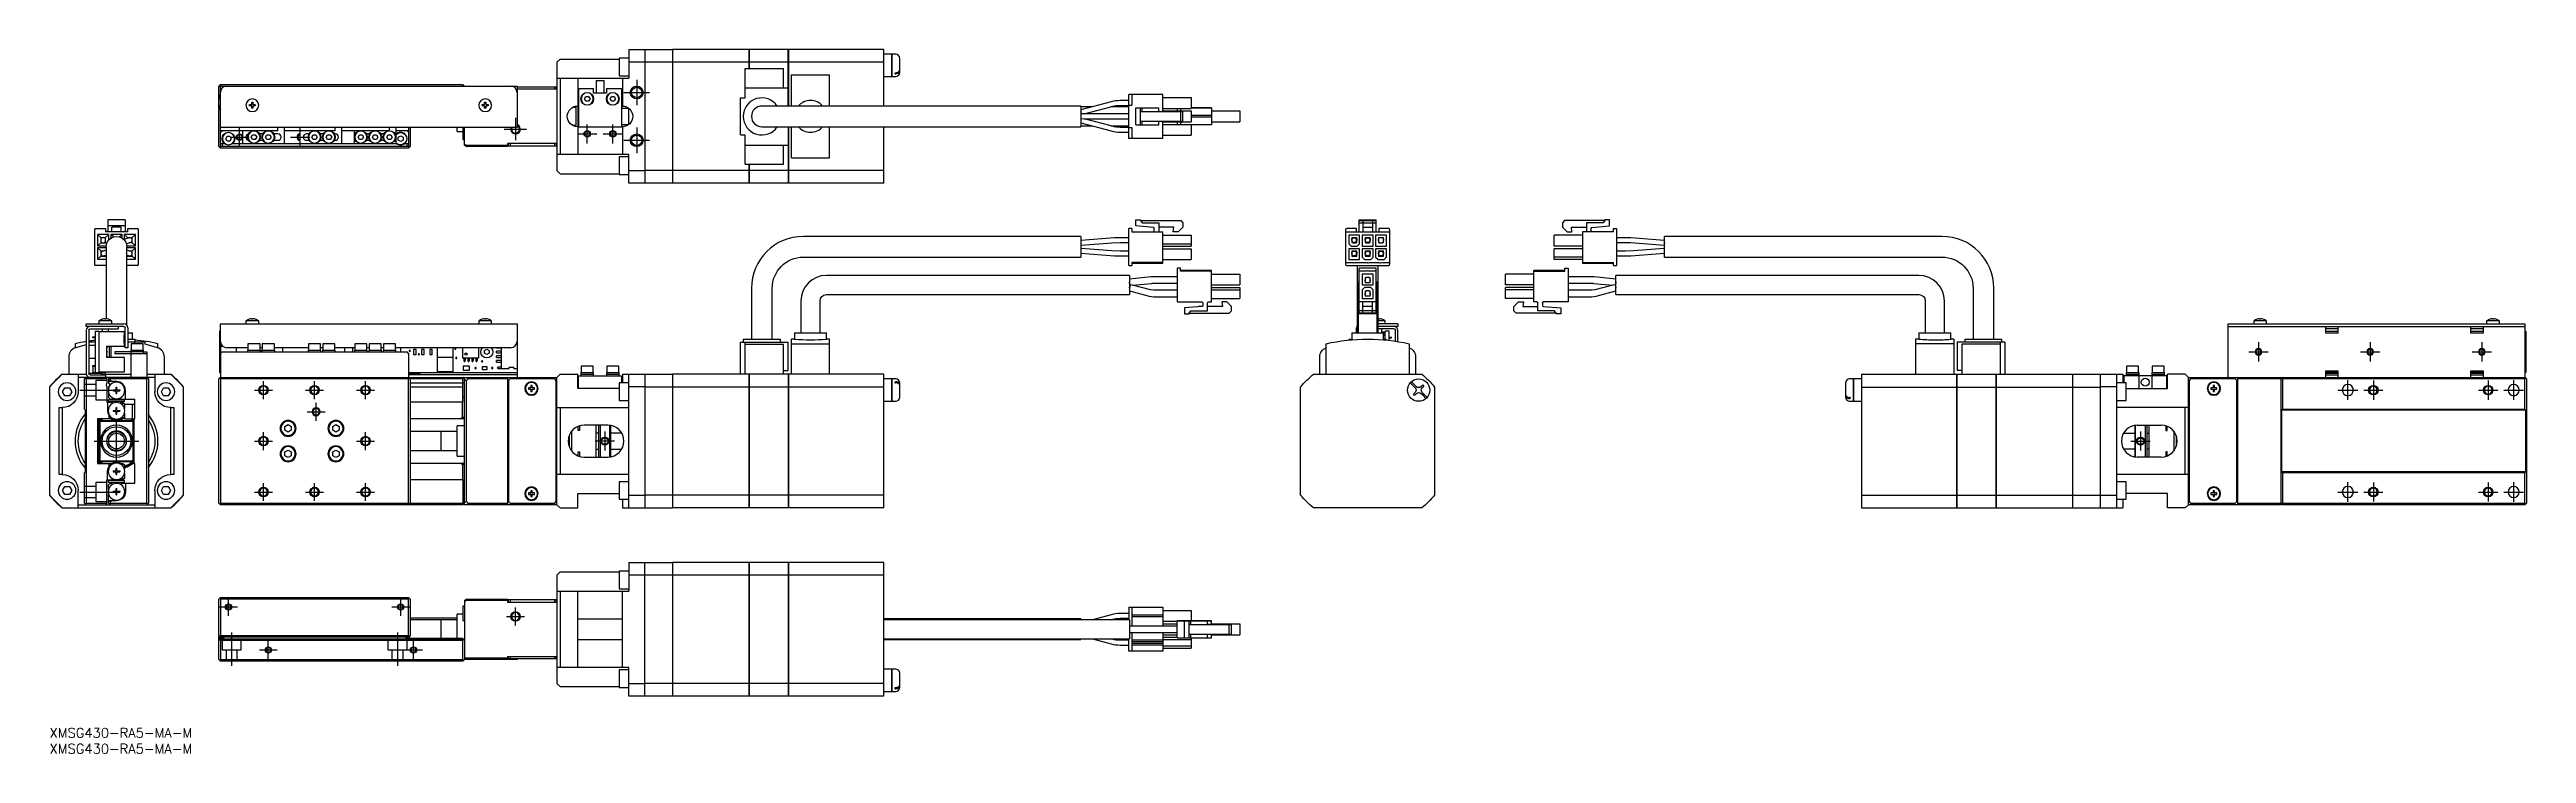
# Model space of a CAD drawing. Extents: x 0 to 777, y -8 to 213.
import ezdxf

# ---------------------------------------------------------------- set-up
doc = ezdxf.new("R2010")
doc.units = 0
doc.header["$LTSCALE"] = 0.5
doc.linetypes.add('CENTER', pattern=[50.8, 31.75, -6.35, 6.35, -6.35])
doc.linetypes.add('DASHED', pattern=[19.05, 12.7, -6.35])
for name, color, linetype in [('MSM_CENTER', 1, 'CENTER'), ('MSM_CONTINUOUS', 7, 'CONTINUOUS'), ('MSM_DASHED', 4, 'DASHED'), ('MSM_NARROW', 5, 'CONTINUOUS'), ('MSM_PART_NUMBER', 7, 'CONTINUOUS')]:
    doc.layers.add(name, color=color, linetype=linetype)
doc.styles.get("Standard").update_dxf_attribs({"font": 'txt.shx', "height": 1, "bigfont": 'bigfont.shx'})

# ---------------------------------------------------------------- blocks, each defined once
blk = doc.blocks.new('*U2')
at = {"layer": 'MSM_PART_NUMBER'}
blk.add_text('XMSG430-RA5-MA-M', height=3, dxfattribs=at).set_placement((0, -3))
blk = doc.blocks.new('*U3')
at = {"layer": 'MSM_PART_NUMBER'}
blk.add_text('XMSG430-RA5-MA-M', height=3, dxfattribs=at).set_placement((0, -8))

msp = doc.modelspace()

# ---------------------------------------------------------------- linework, layer by layer
at = {"layer": 'MSM_CENTER'}
for p, q in [((184.09, 203.51), (184.09, 195.51)), ((180.09, 199.51), (188.09, 199.51)), ((59.59, 182.51), (59.59, 188.51)), ((78.59, 182.51), (78.59, 188.51)), ((142.59, 188.01), (149.59, 188.01)), ((146.09, 191.51), (146.09, 184.51)), ((165.59, 186.51), (171.59, 186.51)), ((168.59, 183.51), (168.59, 189.51)), ((173.59, 186.51), (179.59, 186.51)), ((176.59, 183.51), (176.59, 189.51)), ((184.09, 188.51), (184.09, 180.51)), ((56.59, 185.51), (62.59, 185.51)), ((75.59, 185.51), (81.59, 185.51)), ((180.09, 184.51), (188.09, 184.51)), ((689.58, 118.08), (695.58, 118.08)), ((692.58, 121.08), (692.58, 115.08)), ((724.58, 118.08), (730.58, 118.08)), ((727.58, 121.08), (727.58, 115.08)), ((759.58, 118.08), (765.58, 118.08)), ((762.58, 121.08), (762.58, 115.08)), ((67.09, 103.28), (67.09, 108.88)), ((83.09, 103.28), (83.09, 108.88)), ((99.09, 103.28), (99.09, 108.88)), ((720.58, 102.98), (720.58, 109.18)), ((728.58, 109.08), (728.58, 103.08)), ((764.58, 109.08), (764.58, 103.08)), ((772.58, 102.98), (772.58, 109.18)), ((9.5, 106.08), (20, 106.08)), ((64.29, 106.08), (69.89, 106.08)), ((80.29, 106.08), (85.89, 106.08)), ((83.59, 96.48), (83.59, 102.08)), ((96.29, 106.08), (101.89, 106.08)), ((717.48, 106.08), (723.68, 106.08)), ((725.58, 106.08), (731.58, 106.08)), ((761.58, 106.08), (767.58, 106.08)), ((769.48, 106.08), (775.68, 106.08)), ((21, 83.08), (21, 97.08)), ((80.79, 99.28), (86.39, 99.28)), ((14, 90.08), (28, 90.08)), ((64.29, 90.08), (69.89, 90.08)), ((67.09, 87.28), (67.09, 92.88)), ((96.29, 90.08), (101.89, 90.08)), ((99.09, 87.28), (99.09, 92.88)), ((177.09, 90.08), (171.09, 90.08)), ((174.09, 93.08), (174.09, 87.08)), ((652.59, 90.08), (658.59, 90.08)), ((655.59, 93.08), (655.59, 87.08)), ((9.5, 74.08), (20, 74.08)), ((64.29, 74.08), (69.89, 74.08)), ((67.09, 71.28), (67.09, 76.88)), ((80.29, 74.08), (85.89, 74.08)), ((83.09, 71.28), (83.09, 76.88)), ((96.29, 74.08), (101.89, 74.08)), ((99.09, 71.28), (99.09, 76.88)), ((717.48, 74.08), (723.68, 74.08)), ((720.58, 70.98), (720.58, 77.18)), ((725.58, 74.08), (731.58, 74.08)), ((728.58, 77.08), (728.58, 71.08)), ((761.58, 74.08), (767.58, 74.08)), ((764.58, 77.08), (764.58, 71.08)), ((769.48, 74.08), (775.68, 74.08)), ((772.58, 70.98), (772.58, 77.18)), ((56.09, 35.2), (56.09, 40.8)), ((110.09, 35.2), (110.09, 40.8)), ((53.29, 38), (58.89, 38)), ((107.29, 38), (112.89, 38)), ((143.29, 35), (148.89, 35)), ((146.09, 32.2), (146.09, 37.8)), ((57.09, 30), (57.09, 19.5)), ((65.79, 24.5), (71.39, 24.5)), ((68.59, 21.7), (68.59, 27.3)), ((109.09, 30), (109.09, 19.5)), ((111.29, 24.5), (116.89, 24.5)), ((114.09, 21.7), (114.09, 27.3))]:
    msp.add_line(p, q, dxfattribs=at)
at = {"layer": 'MSM_CONTINUOUS'}
for p, q in [((160.09, 210.01), (159.09, 209.01)), ((160.09, 210.01), (178.59, 210.01)), ((178.59, 210.26), (178.59, 204.76)), ((181.59, 210.26), (178.59, 210.26)), ((181.59, 213.01), (181.59, 204.01)), ((181.59, 213.01), (195.29, 213.01)), ((186.59, 213.01), (186.59, 171.01)), ((195.29, 213.01), (195.29, 171.01)), ((195.34, 212.96), (195.29, 212.96)), ((195.34, 213.01), (195.34, 171.01)), ((219.29, 213.01), (195.34, 213.01)), ((219.29, 213.01), (219.29, 207.01)), ((219.34, 212.96), (219.29, 212.96)), ((219.34, 213.01), (219.34, 207.01)), ((231.59, 213.01), (219.34, 213.01)), ((231.59, 195.26), (231.59, 213.01)), ((231.64, 212.96), (231.59, 212.96)), ((261.59, 213.01), (231.64, 213.01)), ((231.64, 213.01), (231.64, 195.26)), ((261.59, 195.26), (261.59, 213.01)), ((264.09, 211.51), (261.59, 211.51)), ((264.09, 204.51), (264.09, 211.51)), ((264.14, 211.46), (264.09, 211.46)), ((265.29, 211.51), (264.14, 211.51)), ((264.14, 204.51), (264.14, 211.51)), ((266.59, 205.81), (266.59, 210.21)), ((53.09, 201.51), (53.59, 202.01)), ((53.59, 202.01), (129.59, 202.01)), ((130.09, 201.51), (129.59, 202.01)), ((159.09, 209.01), (159.09, 175.01)), ((159.09, 204.01), (181.59, 204.01)), ((160.09, 204.01), (160.09, 180.01)), ((165.59, 204.01), (165.59, 195.26)), ((171.34, 203.26), (173.84, 203.26)), ((171.34, 203.26), (171.34, 199.26)), ((173.84, 199.26), (173.84, 203.26)), ((178.59, 204.76), (181.59, 204.76)), ((179.59, 204.01), (179.59, 195.26)), ((186.59, 209.01), (181.59, 209.01)), ((195.29, 208.98), (186.59, 208.98)), ((195.34, 208.73), (195.29, 208.73)), ((219.29, 208.98), (195.34, 208.98)), ((218.09, 197.79), (218.09, 207.01)), ((218.09, 207.01), (230.09, 207.01)), ((219.34, 208.73), (219.29, 208.73)), ((231.59, 208.98), (219.34, 208.98)), ((230.09, 201.01), (230.09, 207.01)), ((231.64, 208.73), (231.59, 208.73)), ((261.59, 208.98), (231.64, 208.98)), ((232.59, 195.26), (232.59, 205.01)), ((232.59, 205.01), (244.59, 205.01)), ((244.59, 195.26), (244.59, 205.01)), ((261.59, 204.51), (264.09, 204.51)), ((264.09, 204.56), (264.14, 204.56)), ((264.14, 204.51), (265.29, 204.51)), ((265.09, 205.72), (265.29, 205.72)), ((265.09, 205.37), (265.09, 205.72)), ((265.09, 205.37), (265.29, 205.37)), ((53.09, 194.31), (53.09, 201.51)), ((53.59, 195.51), (53.09, 195.01)), ((53.59, 195.01), (53.09, 195.01)), ((53.09, 194.81), (53.59, 194.81)), ((53.09, 194.01), (53.59, 194.51)), ((53.19, 194.21), (53.09, 194.31)), ((53.19, 194.11), (53.19, 194.31)), ((53.29, 198.71), (53.29, 197.51)), ((53.59, 198.71), (53.29, 198.71)), ((53.59, 197.51), (53.29, 197.51)), ((53.34, 201.76), (53.59, 201.51)), ((53.34, 194.26), (53.59, 194.01)), ((53.59, 194.61), (53.49, 194.61)), ((53.59, 201.51), (146.59, 201.51)), ((53.59, 182.51), (53.59, 201.51)), ((62.66, 195.71), (63.39, 195.71)), ((63.39, 195.31), (62.66, 195.31)), ((63.39, 195.71), (63.39, 196.44)), ((63.39, 194.58), (63.39, 195.31)), ((63.79, 196.44), (63.79, 195.71)), ((63.79, 195.71), (64.52, 195.71)), ((63.79, 195.31), (63.79, 194.58)), ((64.52, 195.31), (63.79, 195.31)), ((129.59, 201.51), (129.84, 201.76)), ((135.66, 195.71), (136.39, 195.71)), ((136.39, 195.31), (135.66, 195.31)), ((136.39, 195.71), (136.39, 196.44)), ((136.39, 194.58), (136.39, 195.31)), ((136.79, 196.44), (136.79, 195.71)), ((136.79, 195.71), (137.52, 195.71)), ((136.79, 195.31), (136.79, 194.58)), ((137.52, 195.31), (136.79, 195.31)), ((146.59, 201.51), (146.59, 188.51)), ((146.59, 201.31), (158.89, 201.31)), ((159.09, 200.51), (146.59, 200.51)), ((158.39, 200.51), (158.39, 201.31)), ((158.89, 201.31), (158.89, 200.51)), ((165.09, 194.76), (163.86, 194.76)), ((165.09, 189.26), (165.09, 194.76)), ((165.89, 195.26), (165.59, 195.26)), ((165.69, 188.76), (165.69, 195.26)), ((165.89, 200.76), (165.89, 188.76)), ((165.89, 200.76), (170.59, 200.76)), ((167.73, 197.51), (168.16, 198.26)), ((168.16, 196.76), (167.73, 197.51)), ((168.16, 198.26), (169.02, 198.26)), ((169.02, 196.76), (168.16, 196.76)), ((169.02, 198.26), (169.46, 197.51)), ((169.46, 197.51), (169.02, 196.76)), ((170.59, 199.26), (170.59, 200.76)), ((174.59, 199.26), (170.59, 199.26)), ((174.59, 200.76), (179.29, 200.76)), ((174.59, 200.76), (174.59, 199.26)), ((175.73, 197.51), (176.16, 198.26)), ((176.16, 196.76), (175.73, 197.51)), ((176.16, 198.26), (177.02, 198.26)), ((177.02, 196.76), (176.16, 196.76)), ((177.02, 198.26), (177.46, 197.51)), ((177.46, 197.51), (177.02, 196.76)), ((179.29, 200.76), (179.29, 188.76)), ((179.59, 195.26), (179.29, 195.26)), ((181.59, 194.51), (179.29, 194.51)), ((181.59, 189.45), (181.59, 194.57)), ((216.59, 186.23), (216.59, 197.79)), ((216.59, 197.79), (218.09, 197.79)), ((218.09, 201.01), (231.59, 201.01)), ((323.34, 195.26), (223.34, 195.26)), ((332.83, 196.58), (323.34, 194.04)), ((323.34, 195.26), (323.34, 188.76)), ((326.97, 195.01), (323.34, 195.01)), ((324.37, 192.76), (333.21, 195.13)), ((338.34, 195.01), (332.76, 195.01)), ((338.34, 196.96), (335.71, 196.96)), ((335.71, 195.46), (338.34, 195.46)), ((338.34, 185.11), (338.34, 198.91)), ((349.04, 198.91), (338.34, 198.91)), ((338.34, 195.51), (339.34, 195.51)), ((339.34, 198.91), (339.34, 195.51)), ((340.54, 189.31), (340.54, 194.71)), ((340.54, 194.71), (347.79, 194.71)), ((342.04, 189.31), (342.04, 194.71)), ((342.54, 193.51), (342.54, 194.71)), ((347.79, 193.51), (347.79, 194.71)), ((349.04, 193.51), (349.04, 198.91)), ((349.04, 197.91), (357.94, 197.91)), ((349.04, 194.51), (357.94, 194.51)), ((353.59, 194.51), (353.59, 193.71)), ((354.59, 194.51), (354.59, 193.71)), ((357.94, 197.91), (357.94, 194.51)), ((357.94, 194.71), (361.24, 194.71)), ((361.36, 194.71), (357.94, 194.71)), ((357.94, 194.71), (363.04, 194.71)), ((364.29, 194.71), (357.94, 194.71)), ((361.24, 194.71), (361.54, 194.71)), ((361.54, 194.71), (361.36, 194.71)), ((363.04, 194.71), (363.34, 194.71)), ((363.34, 194.71), (364.29, 194.71)), ((364.29, 194.71), (364.29, 189.31)), ((53.09, 182.51), (53.09, 194.01)), ((146.59, 188.51), (53.59, 188.51)), ((53.59, 187.01), (54.09, 187.51)), ((71.59, 187.51), (53.59, 187.51)), ((60.59, 183.51), (60.59, 187.51)), ((66.86, 186.51), (65.82, 186.51)), ((71.59, 186.51), (70.32, 186.51)), ((71.59, 187.51), (71.59, 188.51)), ((73.59, 188.51), (73.59, 183.51)), ((89.59, 187.51), (73.59, 187.51)), ((78.59, 183.51), (78.59, 187.51)), ((81.36, 186.51), (80.59, 186.51)), ((85.86, 186.51), (84.82, 186.51)), ((89.59, 186.51), (89.32, 186.51)), ((89.59, 187.51), (89.59, 188.51)), ((91.59, 188.51), (91.59, 183.51)), ((106.59, 187.51), (91.59, 187.51)), ((95.59, 183.51), (95.59, 187.51)), ((100.36, 186.51), (99.32, 186.51)), ((104.86, 186.51), (103.82, 186.51)), ((106.59, 187.51), (106.59, 188.51)), ((108.59, 188.51), (108.59, 183.51)), ((112.59, 187.51), (108.59, 187.51)), ((112.09, 187.51), (112.59, 187.01)), ((112.59, 188.51), (112.59, 182.51)), ((113.09, 188.51), (113.09, 182.51)), ((127.79, 187.26), (127.79, 188.51)), ((127.79, 187.26), (129.59, 187.26)), ((129.59, 188.51), (129.59, 184.76)), ((130.09, 183.01), (130.09, 188.51)), ((163.86, 189.26), (165.09, 189.26)), ((165.59, 188.76), (165.59, 180.01)), ((165.59, 188.76), (179.59, 188.76)), ((175.89, 186.86), (175.89, 186.21)), ((179.29, 189.51), (181.59, 189.51)), ((179.59, 188.76), (179.59, 180.01)), ((223.34, 188.76), (323.34, 188.76)), ((231.59, 188.76), (231.59, 171.01)), ((231.64, 188.76), (231.64, 171.01)), ((232.59, 179.01), (232.59, 188.76)), ((244.59, 179.01), (244.59, 188.76)), ((261.59, 171.01), (261.59, 188.76)), ((338.34, 192.76), (323.34, 192.76)), ((323.34, 191.26), (323.43, 191.26)), ((323.34, 189.99), (332.83, 187.44)), ((323.34, 189.01), (326.97, 189.01)), ((323.48, 191.38), (324.37, 191.26)), ((324.37, 191.26), (338.34, 191.26)), ((333.22, 188.89), (324.37, 191.26)), ((332.76, 189.01), (338.34, 189.01)), ((338.34, 188.56), (335.71, 188.56)), ((335.71, 187.06), (338.34, 187.06)), ((338.34, 188.51), (339.34, 188.51)), ((339.34, 188.51), (339.34, 185.11)), ((340.54, 189.31), (347.79, 189.31)), ((342.04, 193.51), (355.34, 193.51)), ((342.04, 190.51), (355.34, 190.51)), ((342.54, 189.31), (342.54, 190.51)), ((347.79, 189.31), (347.79, 190.51)), ((349.04, 193.71), (357.94, 193.71)), ((349.04, 185.11), (349.04, 190.51)), ((349.04, 190.31), (357.94, 190.31)), ((349.04, 189.51), (357.94, 189.51)), ((353.59, 190.31), (353.59, 189.51)), ((354.59, 190.31), (354.59, 189.51)), ((354.64, 190.51), (354.64, 193.51)), ((355.34, 190.51), (355.34, 193.51)), ((357.94, 193.71), (357.94, 190.31)), ((364.29, 192.26), (357.94, 192.26)), ((364.29, 191.76), (357.94, 191.76)), ((357.94, 189.51), (357.94, 186.11)), ((364.29, 189.31), (357.94, 189.31)), ((364.29, 193.71), (373.19, 193.71)), ((364.29, 193.71), (373.19, 193.71)), ((364.29, 193.71), (373.19, 193.71)), ((364.29, 190.31), (373.19, 190.31)), ((373.19, 193.71), (373.19, 190.31)), ((53.59, 182.01), (53.09, 182.51)), ((53.59, 182.51), (53.34, 182.26)), ((53.59, 183.51), (54.77, 183.51)), ((112.59, 182.51), (53.59, 182.51)), ((112.59, 182.01), (53.59, 182.01)), ((54.09, 183.51), (54.09, 182.51)), ((55.23, 185.01), (55.66, 185.76)), ((55.66, 184.26), (55.23, 185.01)), ((55.66, 185.76), (56.52, 185.76)), ((56.52, 184.26), (55.66, 184.26)), ((56.52, 185.76), (56.96, 185.01)), ((56.96, 185.01), (56.52, 184.26)), ((57.41, 183.51), (108.77, 183.51)), ((63.23, 185.51), (63.66, 186.26)), ((63.66, 184.76), (63.23, 185.51)), ((63.66, 186.26), (64.52, 186.26)), ((64.52, 184.76), (63.66, 184.76)), ((64.52, 186.26), (64.96, 185.51)), ((64.96, 185.51), (64.52, 184.76)), ((65.82, 184.51), (66.86, 184.51)), ((67.73, 185.51), (68.16, 186.26)), ((68.16, 184.76), (67.73, 185.51)), ((68.16, 186.26), (69.02, 186.26)), ((69.02, 184.76), (68.16, 184.76)), ((69.02, 186.26), (69.46, 185.51)), ((69.46, 185.51), (69.02, 184.76)), ((70.32, 184.51), (71.59, 184.51)), ((80.59, 184.51), (81.36, 184.51)), ((82.23, 185.51), (82.66, 186.26)), ((82.66, 184.76), (82.23, 185.51)), ((82.66, 186.26), (83.52, 186.26)), ((83.52, 184.76), (82.66, 184.76)), ((83.52, 186.26), (83.96, 185.51)), ((83.96, 185.51), (83.52, 184.76)), ((84.82, 184.51), (85.86, 184.51)), ((86.73, 185.51), (87.16, 186.26)), ((87.16, 184.76), (86.73, 185.51)), ((87.16, 186.26), (88.02, 186.26)), ((88.02, 184.76), (87.16, 184.76)), ((88.02, 186.26), (88.46, 185.51)), ((88.46, 185.51), (88.02, 184.76)), ((89.32, 184.51), (89.59, 184.51)), ((96.73, 185.51), (97.16, 186.26)), ((97.16, 184.76), (96.73, 185.51)), ((97.16, 186.26), (98.02, 186.26)), ((98.02, 184.76), (97.16, 184.76)), ((98.02, 186.26), (98.46, 185.51)), ((98.46, 185.51), (98.02, 184.76)), ((99.32, 184.51), (100.36, 184.51)), ((101.23, 185.51), (101.66, 186.26)), ((101.66, 184.76), (101.23, 185.51)), ((101.66, 186.26), (102.52, 186.26)), ((102.52, 184.76), (101.66, 184.76)), ((102.52, 186.26), (102.96, 185.51)), ((102.96, 185.51), (102.52, 184.76)), ((103.82, 184.51), (104.86, 184.51)), ((105.73, 185.51), (106.16, 186.26)), ((106.16, 184.76), (105.73, 185.51)), ((106.16, 186.26), (107.02, 186.26)), ((107.02, 184.76), (106.16, 184.76)), ((107.02, 186.26), (107.46, 185.51)), ((107.46, 185.51), (107.02, 184.76)), ((109.34, 185.45), (110.09, 185.88)), ((109.34, 184.58), (109.34, 185.45)), ((110.09, 184.15), (109.34, 184.58)), ((110.09, 185.88), (110.84, 185.45)), ((110.84, 184.58), (110.09, 184.15)), ((110.84, 185.45), (110.84, 184.58)), ((111.41, 183.51), (112.59, 183.51)), ((112.09, 182.51), (112.09, 183.51)), ((112.84, 182.26), (112.59, 182.51)), ((112.59, 182.01), (113.09, 182.51)), ((129.59, 184.76), (130.09, 184.76)), ((130.09, 183.32), (130.7, 183.01)), ((130.59, 182.51), (130.09, 183.01)), ((143.59, 182.51), (130.59, 182.51)), ((130.7, 183.01), (143.59, 183.01)), ((130.7, 183.01), (131.2, 182.51)), ((159.09, 183.51), (143.59, 183.51)), ((143.59, 183.51), (143.59, 182.51)), ((143.89, 182.71), (143.89, 183.51)), ((158.89, 182.71), (143.89, 182.71)), ((144.39, 183.51), (144.39, 182.71)), ((158.39, 182.71), (158.39, 183.51)), ((158.89, 183.51), (158.89, 182.71)), ((181.59, 180.01), (159.09, 180.01)), ((175.88, 186.2), (175.89, 186.21)), ((178.59, 179.26), (178.59, 173.76)), ((181.59, 179.26), (178.59, 179.26)), ((181.59, 171.01), (181.59, 180.01)), ((216.59, 186.23), (218.09, 186.23)), ((218.09, 177.01), (218.09, 186.23)), ((218.09, 183.01), (231.59, 183.01)), ((230.09, 177.01), (230.09, 183.01)), ((232.59, 179.01), (244.59, 179.01)), ((349.04, 185.11), (338.34, 185.11)), ((349.04, 186.11), (357.94, 186.11)), ((159.09, 175.01), (160.09, 174.01)), ((160.09, 174.01), (178.59, 174.01)), ((178.59, 173.76), (181.59, 173.76)), ((181.59, 175.01), (186.59, 175.01)), ((195.29, 171.01), (181.59, 171.01)), ((195.29, 175.04), (186.59, 175.04)), ((195.34, 175.3), (195.29, 175.3)), ((195.34, 171.06), (195.29, 171.06)), ((219.29, 175.04), (195.34, 175.04)), ((219.29, 171.01), (195.34, 171.01)), ((218.09, 177.01), (230.09, 177.01)), ((219.29, 177.01), (219.29, 171.01)), ((219.34, 175.3), (219.29, 175.3)), ((219.34, 171.06), (219.29, 171.06)), ((219.34, 177.01), (219.34, 171.01)), ((231.59, 175.04), (219.34, 175.04)), ((231.59, 171.01), (219.34, 171.01)), ((231.64, 175.3), (231.59, 175.3)), ((231.64, 171.06), (231.59, 171.06)), ((261.59, 175.04), (231.64, 175.04)), ((261.59, 171.01), (231.64, 171.01)), ((14.1, 156.48), (14.1, 145.48)), ((14.4, 156.78), (17.5, 156.78)), ((17.5, 156.78), (17.5, 155.78)), ((24.5, 155.78), (17.5, 155.78)), ((23.7, 159.58), (18.3, 159.58)), ((18.3, 159.58), (18.3, 155.78)), ((23.7, 157.67), (18.3, 157.67)), ((22.5, 157.28), (19.5, 157.28)), ((19.5, 155.78), (19.5, 157.28)), ((22.5, 155.78), (22.5, 157.28)), ((23.7, 159.58), (23.7, 155.78)), ((24.5, 155.78), (24.5, 156.78)), ((24.5, 156.78), (27.6, 156.78)), ((27.9, 145.48), (27.9, 156.48)), ((338.34, 145.18), (338.34, 156.78)), ((339.34, 156.78), (338.34, 156.78)), ((339.34, 156.78), (339.34, 155.78)), ((339.34, 155.78), (349.04, 155.78)), ((340.54, 157.67), (340.54, 159.58)), ((340.54, 159.58), (342.04, 159.58)), ((346.11, 157.18), (340.54, 157.67)), ((342.04, 159.58), (342.04, 159.28)), ((342.04, 159.28), (342.54, 158.58)), ((342.04, 159.28), (354.64, 159.28)), ((342.54, 158.58), (347.79, 158.58)), ((346.29, 156.08), (346.29, 156.98)), ((347.79, 158.58), (347.79, 156.08)), ((352.47, 157.28), (347.79, 157.28)), ((349.04, 145.93), (349.04, 155.78)), ((352.34, 155.78), (352.47, 157.28)), ((353.84, 155.78), (352.34, 155.78)), ((355.34, 157.28), (353.84, 155.78)), ((354.64, 159.28), (355.34, 158.58)), ((355.34, 158.58), (355.34, 157.28)), ((406.36, 156.48), (406.36, 145.48)), ((406.36, 155.78), (420.16, 155.78)), ((409.76, 156.78), (406.66, 156.78)), ((409.76, 155.78), (409.76, 156.78)), ((410.56, 155.78), (410.56, 159.58)), ((410.56, 159.58), (415.96, 159.58)), ((410.56, 159.28), (415.96, 159.28)), ((410.56, 158.58), (415.96, 158.58)), ((411.76, 159.28), (411.76, 155.78)), ((411.76, 157.28), (414.76, 157.28)), ((414.76, 159.28), (414.76, 155.78)), ((415.96, 155.78), (415.96, 159.58)), ((416.76, 156.78), (416.76, 155.78)), ((419.86, 156.78), (416.76, 156.78)), ((420.16, 156.48), (420.16, 145.48)), ((475.03, 159.28), (474.33, 158.58)), ((474.33, 158.58), (474.33, 157.28)), ((474.33, 157.28), (475.83, 155.78)), ((487.63, 159.28), (475.03, 159.28)), ((475.83, 155.78), (477.33, 155.78)), ((477.2, 157.28), (481.88, 157.28)), ((477.33, 155.78), (477.2, 157.28)), ((490.33, 155.78), (480.63, 155.78)), ((480.63, 155.78), (480.63, 145.93)), ((487.13, 158.58), (481.88, 158.58)), ((481.88, 158.58), (481.88, 156.08)), ((483.38, 156.08), (483.38, 156.98)), ((483.57, 157.18), (489.13, 157.67)), ((487.63, 159.28), (487.13, 158.58)), ((487.63, 159.58), (487.63, 159.28)), ((489.13, 159.58), (487.63, 159.58)), ((489.13, 157.67), (489.13, 159.58)), ((490.33, 155.78), (490.33, 156.78)), ((490.33, 156.78), (491.33, 156.78)), ((491.33, 156.78), (491.33, 145.18)), ((18.6, 154.98), (15, 154.98)), ((15, 154.98), (15, 151.33)), ((16.05, 154.03), (15, 154.98)), ((16.05, 152.28), (15, 151.33)), ((15, 151.33), (17.76, 151.33)), ((15, 150.73), (15, 147.18)), ((17.75, 150.73), (15, 150.73)), ((16.05, 149.83), (15, 150.73)), ((16.05, 148.08), (15, 147.18)), ((16.05, 154.03), (16.05, 152.28)), ((16.05, 154.03), (17.55, 154.03)), ((16.42, 152.28), (16.05, 152.66)), ((16.05, 152.28), (17.55, 152.28)), ((16.05, 149.83), (17.11, 149.83)), ((16.05, 149.83), (16.05, 148.08)), ((16.42, 148.08), (16.05, 148.46)), ((16.05, 148.08), (17.55, 148.08)), ((17.75, 150.02), (16.59, 149.68)), ((17.01, 148.24), (17.75, 148.46)), ((17.55, 152.66), (17.17, 152.28)), ((17.46, 148.37), (17.17, 148.08)), ((17.55, 154.03), (18.6, 154.98)), ((17.55, 152.28), (17.55, 154.03)), ((17.55, 152.28), (17.88, 151.98)), ((17.55, 148.08), (17.55, 148.4)), ((17.55, 148.08), (17.75, 147.91)), ((17.75, 151.08), (17.75, 128.47)), ((18.6, 153.27), (18.6, 154.98)), ((19.2, 154.98), (19.2, 153.79)), ((20.07, 154.2), (19.2, 154.98)), ((22.8, 154.98), (19.2, 154.98)), ((21.93, 154.2), (22.8, 154.98)), ((22.8, 153.79), (22.8, 154.98)), ((25, 153.88), (23.28, 153.4)), ((27, 154.98), (23.4, 154.98)), ((23.4, 154.98), (23.4, 153.43)), ((24.45, 154.03), (23.4, 154.98)), ((24.1, 152.07), (25.4, 152.43)), ((24.27, 152.12), (24.12, 151.98)), ((24.24, 151.33), (27, 151.33)), ((24.25, 126.41), (24.25, 151.08)), ((27, 150.73), (24.25, 150.73)), ((25.41, 149.68), (24.25, 150.02)), ((24.25, 148.46), (24.99, 148.24)), ((24.45, 148.08), (24.25, 147.91)), ((24.45, 153.73), (24.45, 154.03)), ((24.45, 154.03), (25.95, 154.03)), ((24.45, 148.4), (24.45, 148.08)), ((24.45, 148.08), (25.95, 148.08)), ((24.82, 148.08), (24.54, 148.37)), ((25.95, 152.28), (24.86, 152.28)), ((24.89, 149.83), (25.95, 149.83)), ((25.95, 152.66), (25.57, 152.28)), ((25.95, 148.46), (25.57, 148.08)), ((25.95, 154.03), (27, 154.98)), ((25.95, 152.28), (25.95, 154.03)), ((25.95, 152.28), (27, 151.33)), ((25.95, 149.83), (27, 150.73)), ((25.95, 148.08), (25.95, 149.83)), ((25.95, 148.08), (27, 147.18)), ((27, 151.33), (27, 154.98)), ((27, 147.18), (27, 150.73)), ((323.34, 154.33), (236.34, 154.33)), ((236.34, 147.83), (323.34, 147.83)), ((323.34, 154.33), (323.34, 147.83)), ((333.91, 153.88), (323.34, 153.08)), ((323.34, 149.08), (333.89, 148.24)), ((323.4, 151.58), (333.08, 152.31)), ((333.08, 149.81), (323.4, 150.58)), ((333.08, 152.31), (335.71, 152.41)), ((335.71, 149.71), (333.08, 149.81)), ((338.34, 153.91), (334.72, 153.91)), ((334.74, 148.21), (338.34, 148.21)), ((335.71, 152.41), (338.34, 152.41)), ((338.34, 149.71), (335.71, 149.71)), ((349.04, 154.68), (357.94, 154.68)), ((349.04, 152.03), (357.94, 152.03)), ((349.04, 151.28), (357.94, 151.28)), ((349.04, 150.48), (357.94, 150.48)), ((357.94, 154.68), (357.94, 151.28)), ((357.94, 150.48), (357.94, 147.08)), ((407.36, 154.68), (407.36, 152.03)), ((410.76, 154.68), (407.36, 154.68)), ((407.36, 152.03), (408.11, 151.28)), ((407.36, 150.48), (407.36, 147.08)), ((410.76, 150.48), (407.36, 150.48)), ((408.11, 151.28), (410.01, 151.28)), ((408.31, 153.53), (408.16, 153.53)), ((408.16, 153.53), (408.16, 153.03)), ((408.16, 153.03), (408.31, 153.03)), ((408.31, 149.33), (408.16, 149.33)), ((408.16, 149.33), (408.16, 148.83)), ((408.16, 148.83), (408.31, 148.83)), ((408.26, 154.03), (408.26, 153.53)), ((408.26, 154.03), (409.86, 154.03)), ((408.26, 153.03), (408.26, 152.38)), ((408.26, 152.38), (408.58, 152.38)), ((408.26, 149.83), (409.86, 149.83)), ((408.26, 149.83), (408.26, 149.33)), ((408.26, 148.83), (408.26, 148.18)), ((408.26, 148.18), (408.58, 148.18)), ((408.31, 154.03), (408.31, 152.66)), ((408.31, 152.66), (408.58, 152.38)), ((408.31, 149.83), (408.31, 148.46)), ((408.31, 148.46), (408.58, 148.18)), ((408.58, 152.38), (408.68, 152.28)), ((408.58, 148.18), (408.68, 148.08)), ((408.68, 152.28), (409.43, 152.28)), ((408.68, 148.08), (409.43, 148.08)), ((408.85, 149.68), (409.37, 149.83)), ((409.4, 152.28), (408.86, 152.43)), ((409.26, 153.88), (409.81, 153.73)), ((409.72, 148.37), (409.27, 148.24)), ((409.43, 152.28), (409.53, 152.38)), ((409.43, 148.08), (409.53, 148.18)), ((409.53, 152.38), (409.81, 152.66)), ((409.53, 152.38), (409.86, 152.38)), ((409.53, 148.18), (409.81, 148.46)), ((409.53, 148.18), (409.86, 148.18)), ((409.81, 152.66), (409.81, 154.03)), ((409.81, 153.53), (409.96, 153.53)), ((409.81, 153.03), (409.96, 153.03)), ((409.81, 148.46), (409.81, 149.83)), ((409.81, 149.33), (409.96, 149.33)), ((409.81, 148.83), (409.96, 148.83)), ((409.86, 153.53), (409.86, 154.03)), ((409.86, 152.38), (409.86, 153.03)), ((409.86, 149.33), (409.86, 149.83)), ((409.86, 148.18), (409.86, 148.83)), ((409.96, 153.03), (409.96, 153.53)), ((409.96, 148.83), (409.96, 149.33)), ((410.01, 151.28), (410.76, 152.03)), ((410.76, 152.03), (410.76, 154.68)), ((410.76, 147.08), (410.76, 150.48)), ((411.56, 154.68), (411.56, 151.28)), ((414.96, 154.68), (411.56, 154.68)), ((411.56, 151.28), (414.96, 151.28)), ((411.56, 150.48), (411.56, 147.83)), ((414.96, 150.48), (411.56, 150.48)), ((411.56, 147.83), (412.31, 147.08)), ((412.51, 153.53), (412.36, 153.53)), ((412.36, 153.53), (412.36, 153.03)), ((412.36, 153.03), (412.51, 153.03)), ((412.51, 149.33), (412.36, 149.33)), ((412.36, 149.33), (412.36, 148.83)), ((412.36, 148.83), (412.51, 148.83)), ((412.46, 154.03), (412.46, 153.53)), ((412.46, 154.03), (414.06, 154.03)), ((412.46, 153.03), (412.46, 152.38)), ((412.46, 152.38), (412.78, 152.38)), ((412.46, 149.83), (412.46, 149.33)), ((412.46, 149.83), (414.06, 149.83)), ((412.46, 148.83), (412.46, 148.18)), ((412.46, 148.18), (412.78, 148.18)), ((412.51, 154.03), (412.51, 152.66)), ((412.51, 152.66), (412.88, 152.28)), ((412.51, 149.83), (412.51, 148.46)), ((412.51, 149.83), (412.51, 149.75)), ((412.51, 148.46), (412.88, 148.08)), ((412.88, 152.28), (413.63, 152.28)), ((412.88, 148.08), (413.63, 148.08)), ((413.63, 152.28), (414.01, 152.66)), ((413.63, 148.08), (414.01, 148.46)), ((413.73, 152.38), (414.06, 152.38)), ((413.73, 148.18), (414.06, 148.18)), ((414.01, 152.66), (414.01, 154.03)), ((414.01, 153.53), (414.16, 153.53)), ((414.01, 153.03), (414.16, 153.03)), ((414.01, 148.46), (414.01, 149.83)), ((414.01, 149.83), (414.01, 149.75)), ((414.01, 149.33), (414.16, 149.33)), ((414.01, 148.83), (414.16, 148.83)), ((414.06, 153.53), (414.06, 154.03)), ((414.06, 152.38), (414.06, 153.03)), ((414.06, 149.33), (414.06, 149.83)), ((414.06, 148.18), (414.06, 148.83)), ((414.16, 153.03), (414.16, 153.53)), ((414.16, 148.83), (414.16, 149.33)), ((414.21, 147.08), (414.96, 147.83)), ((414.96, 151.28), (414.96, 154.68)), ((414.96, 147.83), (414.96, 150.48)), ((415.76, 154.68), (415.76, 151.28)), ((419.16, 154.68), (415.76, 154.68)), ((415.76, 151.28), (419.16, 151.28)), ((415.76, 150.48), (415.76, 147.83)), ((419.16, 150.48), (415.76, 150.48)), ((415.76, 147.83), (416.51, 147.08)), ((416.56, 153.53), (416.56, 153.03)), ((416.71, 153.53), (416.56, 153.53)), ((416.56, 153.03), (416.71, 153.03)), ((416.71, 149.33), (416.56, 149.33)), ((416.56, 149.33), (416.56, 148.83)), ((416.56, 148.83), (416.71, 148.83)), ((416.66, 154.03), (418.26, 154.03)), ((416.66, 154.03), (416.66, 153.53)), ((416.66, 153.03), (416.66, 152.38)), ((416.66, 152.38), (416.98, 152.38)), ((416.66, 149.83), (418.26, 149.83)), ((416.66, 149.83), (416.66, 149.33)), ((416.66, 148.83), (416.66, 148.18)), ((416.66, 148.18), (416.98, 148.18)), ((416.71, 154.03), (416.71, 152.66)), ((416.71, 152.66), (417.08, 152.28)), ((416.71, 149.83), (416.71, 148.46)), ((416.71, 148.46), (417.08, 148.08)), ((416.79, 148.37), (417.25, 148.24)), ((417.08, 152.28), (417.83, 152.28)), ((417.08, 148.08), (417.83, 148.08)), ((417.67, 149.68), (417.15, 149.83)), ((417.83, 152.28), (417.93, 152.38)), ((417.83, 148.08), (418.21, 148.46)), ((417.93, 152.38), (418.21, 152.66)), ((417.93, 152.38), (418.26, 152.38)), ((417.93, 148.18), (418.26, 148.18)), ((418.21, 152.66), (418.21, 154.03)), ((418.21, 153.53), (418.36, 153.53)), ((418.21, 153.03), (418.36, 153.03)), ((418.21, 148.46), (418.21, 149.83)), ((418.21, 149.33), (418.36, 149.33)), ((418.21, 148.83), (418.36, 148.83)), ((418.26, 153.53), (418.26, 154.03)), ((418.26, 152.38), (418.26, 153.03)), ((418.26, 149.33), (418.26, 149.83)), ((418.26, 148.18), (418.26, 148.83)), ((418.36, 153.03), (418.36, 153.53)), ((418.36, 148.83), (418.36, 149.33)), ((418.41, 147.08), (419.16, 147.83)), ((419.16, 151.28), (419.16, 154.68)), ((419.16, 147.83), (419.16, 150.48)), ((480.63, 154.68), (471.73, 154.68)), ((471.73, 151.28), (471.73, 154.68)), ((480.63, 151.28), (471.73, 151.28)), ((471.73, 147.08), (471.73, 150.48)), ((480.63, 150.48), (471.73, 150.48)), ((480.63, 147.83), (471.73, 147.83)), ((494.96, 153.91), (491.33, 153.91)), ((491.33, 152.41), (494.96, 152.41)), ((493.96, 149.71), (491.33, 149.71)), ((491.33, 148.21), (494.94, 148.21)), ((496.6, 149.81), (493.96, 149.71)), ((495.65, 152.38), (506.28, 151.58)), ((506.33, 153.08), (495.76, 153.88)), ((495.79, 148.24), (506.33, 149.08)), ((506.27, 150.58), (496.6, 149.81)), ((506.33, 152.33), (506.28, 151.58)), ((506.33, 147.83), (506.33, 154.33)), ((593.33, 154.33), (506.33, 154.33)), ((506.33, 147.83), (593.33, 147.83)), ((17.75, 145.18), (14.4, 145.18)), ((15, 147.18), (17.75, 147.18)), ((24.25, 147.18), (27, 147.18)), ((27.6, 145.18), (24.25, 145.18)), ((338.59, 142.08), (243.59, 142.08)), ((338.34, 145.18), (339.34, 145.18)), ((338.59, 142.08), (338.59, 136.08)), ((345.4, 141.59), (338.59, 140.94)), ((338.69, 138.94), (338.59, 139.93)), ((339.34, 146.18), (339.34, 145.18)), ((349.04, 146.18), (339.34, 146.18)), ((339.34, 145.93), (349.04, 145.93)), ((345.69, 141.61), (345.4, 141.59)), ((353.59, 141.61), (345.69, 141.61)), ((349.04, 147.08), (357.94, 147.08)), ((354.59, 144.38), (353.59, 144.38)), ((353.59, 144.38), (353.59, 133.78)), ((354.59, 144.38), (353.59, 144.38)), ((354.59, 143.38), (354.59, 144.38)), ((364.29, 143.63), (354.59, 143.63)), ((364.29, 143.38), (354.59, 143.38)), ((364.29, 143.38), (354.59, 143.38)), ((364.29, 143.38), (364.29, 143.63)), ((364.29, 133.78), (364.29, 143.38)), ((364.29, 142.48), (373.19, 142.48)), ((364.29, 142.48), (373.19, 142.48)), ((373.19, 142.48), (373.19, 139.08)), ((406.36, 146.18), (408.81, 146.18)), ((406.66, 145.18), (419.86, 145.18)), ((407.36, 147.08), (410.76, 147.08)), ((409.31, 146.18), (412.73, 146.18)), ((410.01, 145.18), (410.01, 124.08)), ((410.56, 129.98), (410.56, 144.38)), ((415.96, 144.38), (410.56, 144.38)), ((413.01, 143.38), (410.56, 143.38)), ((414.96, 142.48), (411.56, 142.48)), ((411.56, 142.48), (411.56, 139.08)), ((412.31, 147.08), (414.21, 147.08)), ((412.51, 140.73), (412.36, 140.73)), ((412.36, 140.73), (412.36, 140.23)), ((412.36, 140.23), (412.51, 140.23)), ((412.46, 141.38), (412.46, 140.73)), ((412.78, 141.38), (412.46, 141.38)), ((412.46, 140.23), (412.46, 139.73)), ((412.88, 141.48), (412.51, 141.11)), ((412.51, 141.11), (412.51, 139.73)), ((413.63, 141.48), (412.88, 141.48)), ((413.23, 146.18), (413.28, 146.18)), ((415.96, 143.38), (413.51, 143.38)), ((414.01, 141.11), (413.63, 141.48)), ((414.06, 141.38), (413.73, 141.38)), ((413.78, 146.18), (416.66, 146.18)), ((414.01, 139.73), (414.01, 141.11)), ((414.16, 140.73), (414.01, 140.73)), ((414.16, 140.23), (414.01, 140.23)), ((414.06, 140.73), (414.06, 141.38)), ((414.06, 139.73), (414.06, 140.23)), ((414.16, 140.23), (414.16, 140.73)), ((414.96, 139.08), (414.96, 142.48)), ((415.96, 129.98), (415.96, 144.38)), ((416.51, 147.08), (418.41, 147.08)), ((416.51, 124.08), (416.51, 145.18)), ((417.16, 146.18), (417.21, 146.18)), ((417.71, 146.18), (417.76, 146.18)), ((418.26, 146.18), (420.16, 146.18)), ((465.38, 142.48), (456.48, 142.48)), ((456.48, 139.08), (456.48, 142.48)), ((465.38, 133.78), (465.38, 143.63)), ((475.08, 143.63), (465.38, 143.63)), ((465.38, 143.38), (475.08, 143.38)), ((480.63, 147.08), (471.73, 147.08)), ((475.08, 143.38), (475.08, 144.38)), ((475.08, 144.38), (476.08, 144.38)), ((476.08, 144.38), (476.08, 133.78)), ((483.99, 141.61), (476.08, 141.61)), ((480.63, 146.18), (490.33, 146.18)), ((480.63, 145.93), (490.33, 145.93)), ((484.28, 141.59), (483.99, 141.61)), ((491.08, 140.94), (484.28, 141.59)), ((490.33, 145.18), (490.33, 146.18)), ((490.33, 145.18), (491.33, 145.18)), ((491.08, 139.93), (490.99, 138.94)), ((491.08, 136.08), (491.08, 142.08)), ((586.08, 142.08), (491.08, 142.08)), ((220.09, 138.08), (220.09, 122.08)), ((226.59, 122.08), (226.59, 138.08)), ((235.59, 134.08), (235.59, 124.08)), ((241.59, 124.08), (241.59, 134.08)), ((243.59, 136.08), (338.59, 136.08)), ((338.59, 138.23), (338.81, 139.08)), ((338.78, 138.94), (338.59, 138.23)), ((338.59, 137.2), (344.72, 135.6)), ((338.69, 138.94), (338.78, 138.94)), ((338.78, 138.94), (338.81, 139.08)), ((338.81, 139.08), (338.78, 138.94)), ((339.54, 139.02), (338.81, 139.08)), ((339.54, 139.02), (345.59, 139.6)), ((345.22, 137.54), (339.54, 139.02)), ((344.72, 135.6), (346.23, 135.41)), ((346.23, 137.41), (345.22, 137.54)), ((345.59, 139.6), (345.69, 139.61)), ((345.69, 139.61), (353.59, 139.61)), ((353.59, 137.41), (346.23, 137.41)), ((346.23, 135.41), (353.59, 135.41)), ((353.59, 133.78), (361.24, 133.78)), ((361.36, 132.38), (355.79, 131.89)), ((361.36, 132.38), (355.79, 131.89)), ((361.36, 132.38), (360.21, 132.28)), ((361.36, 132.38), (360.21, 132.28)), ((360.21, 132.28), (360.21, 132.28)), ((361.54, 133.48), (361.54, 132.58)), ((363.04, 130.98), (363.04, 133.48)), ((367.72, 132.28), (363.04, 132.28)), ((367.72, 132.28), (363.04, 132.28)), ((363.34, 133.78), (364.29, 133.78)), ((364.29, 139.08), (373.19, 139.08)), ((364.29, 138.28), (373.19, 138.28)), ((364.29, 138.28), (373.19, 138.28)), ((364.29, 137.53), (373.19, 137.53)), ((364.29, 134.88), (373.19, 134.88)), ((367.59, 133.78), (367.72, 132.28)), ((369.09, 133.78), (367.59, 133.78)), ((369.09, 133.78), (367.59, 133.78)), ((370.59, 132.28), (369.09, 133.78)), ((370.59, 132.28), (369.09, 133.78)), ((370.59, 130.98), (370.59, 132.28)), ((373.19, 138.28), (373.19, 134.88)), ((410.26, 139.08), (410.26, 124.08)), ((415.96, 133.78), (410.56, 133.78)), ((411.56, 139.08), (414.96, 139.08)), ((412.31, 138.28), (411.56, 137.53)), ((411.56, 137.53), (411.56, 134.88)), ((411.56, 134.88), (414.96, 134.88)), ((411.76, 130.28), (411.76, 133.78)), ((414.76, 132.28), (411.76, 132.28)), ((414.21, 138.28), (412.31, 138.28)), ((412.51, 136.53), (412.36, 136.53)), ((412.36, 136.53), (412.36, 136.03)), ((412.36, 136.03), (412.51, 136.03)), ((414.06, 139.73), (412.46, 139.73)), ((412.46, 137.18), (412.46, 136.53)), ((412.78, 137.18), (412.46, 137.18)), ((412.46, 136.03), (412.46, 135.53)), ((414.06, 135.53), (412.46, 135.53)), ((412.88, 137.28), (412.51, 136.91)), ((412.51, 136.91), (412.51, 135.53)), ((413.63, 137.28), (412.88, 137.28)), ((414.01, 136.91), (413.63, 137.28)), ((414.06, 137.18), (413.73, 137.18)), ((414.01, 135.53), (414.01, 136.91)), ((414.16, 136.53), (414.01, 136.53)), ((414.16, 136.03), (414.01, 136.03)), ((414.06, 136.53), (414.06, 137.18)), ((414.06, 135.53), (414.06, 136.03)), ((414.16, 136.03), (414.16, 136.53)), ((414.96, 137.53), (414.21, 138.28)), ((414.76, 130.28), (414.76, 133.78)), ((414.96, 134.88), (414.96, 137.53)), ((416.26, 124.08), (416.26, 139.08)), ((465.38, 139.08), (456.48, 139.08)), ((465.38, 139.08), (456.48, 139.08)), ((456.48, 134.88), (456.48, 138.28)), ((465.38, 138.28), (456.48, 138.28)), ((465.38, 137.53), (456.48, 137.53)), ((465.38, 134.88), (456.48, 134.88)), ((465.38, 134.88), (456.48, 134.88)), ((459.08, 132.28), (460.58, 133.78)), ((459.08, 130.98), (459.08, 132.28)), ((460.58, 133.78), (462.08, 133.78)), ((462.08, 133.78), (461.95, 132.28)), ((462.08, 133.78), (461.95, 132.28)), ((461.95, 132.28), (466.63, 132.28)), ((466.33, 133.78), (465.38, 133.78)), ((466.33, 133.78), (465.38, 133.78)), ((466.33, 133.78), (466.34, 133.78)), ((466.63, 130.98), (466.63, 133.48)), ((468.13, 133.48), (468.13, 132.58)), ((468.32, 132.38), (473.88, 131.89)), ((476.08, 133.78), (468.43, 133.78)), ((468.43, 133.78), (468.43, 133.78)), ((476.08, 133.78), (468.43, 133.78)), ((476.08, 139.61), (483.99, 139.61)), ((483.44, 137.41), (476.08, 137.41)), ((476.08, 135.41), (483.44, 135.41)), ((484.45, 137.54), (483.44, 137.41)), ((483.44, 135.41), (484.96, 135.6)), ((483.99, 139.61), (484.08, 139.6)), ((484.08, 139.6), (490.14, 139.02)), ((490.14, 139.02), (484.45, 137.54)), ((484.96, 135.6), (491.08, 137.2)), ((490.86, 139.08), (490.14, 139.02)), ((490.86, 139.08), (491.08, 138.23)), ((490.9, 138.94), (490.99, 138.94)), ((491.08, 136.08), (586.08, 136.08)), ((588.08, 134.08), (588.08, 124.08)), ((594.08, 124.08), (594.08, 134.08)), ((603.08, 138.08), (603.08, 122.08)), ((609.58, 122.08), (609.58, 138.08)), ((11.5, 126.08), (11.5, 126.88)), ((11.5, 126.88), (23.3, 126.88)), ((23.2, 126.08), (11.5, 126.08)), ((11.5, 124.88), (11.5, 111.28)), ((12.3, 124.88), (12.3, 111.28)), ((12.7, 125.28), (21.5, 125.28)), ((14.3, 124.58), (14.3, 111.58)), ((14.3, 124.58), (15.5, 124.58)), ((19.5, 127.78), (15.5, 127.78)), ((15.5, 127.78), (15.5, 126.88)), ((15.5, 124.58), (15.5, 111.58)), ((23.5, 124.33), (15.5, 124.33)), ((16.5, 125.28), (16.5, 124.33)), ((16.57, 128.34), (16.55, 128.34)), ((17.3, 128.34), (17.3, 128.47)), ((17.7, 128.34), (17.3, 128.34)), ((17.7, 128.47), (17.7, 128.34)), ((18.45, 128.34), (18.43, 128.34)), ((18.5, 124.33), (18.5, 125.28)), ((19.5, 126.88), (19.5, 127.78)), ((21.5, 126.08), (21.5, 125.28)), ((23.5, 123.33), (23.5, 124.33)), ((23.7, 119.38), (23.7, 125.58)), ((24.5, 125.68), (24.5, 119.38)), ((53.29, 124.58), (53.29, 111.58)), ((53.59, 124.58), (53.29, 124.58)), ((53.59, 121.38), (53.59, 126.88)), ((53.59, 126.88), (146.59, 126.88)), ((65.59, 127.78), (61.59, 127.78)), ((61.59, 127.78), (61.59, 126.88)), ((62.66, 128.34), (62.64, 128.34)), ((63.39, 128.34), (63.39, 128.47)), ((63.79, 128.34), (63.39, 128.34)), ((63.79, 128.47), (63.79, 128.34)), ((64.54, 128.34), (64.52, 128.34)), ((65.59, 126.88), (65.59, 127.78)), ((138.59, 127.78), (134.59, 127.78)), ((134.59, 127.78), (134.59, 126.88)), ((135.66, 128.34), (135.64, 128.34)), ((136.39, 128.34), (136.39, 128.47)), ((136.79, 128.34), (136.39, 128.34)), ((136.79, 128.47), (136.79, 128.34)), ((137.54, 128.34), (137.52, 128.34)), ((138.59, 126.88), (138.59, 127.78)), ((146.59, 126.88), (146.59, 110.08)), ((355.79, 131.89), (355.79, 129.98)), ((355.79, 129.98), (357.29, 129.98)), ((357.29, 130.28), (357.79, 130.98)), ((357.29, 129.98), (357.29, 130.28)), ((357.29, 130.28), (369.89, 130.28)), ((357.79, 130.98), (363.04, 130.98)), ((369.89, 130.28), (370.59, 130.98)), ((409.76, 124.08), (409.76, 125.68)), ((415.96, 130.98), (410.56, 130.98)), ((415.96, 130.28), (410.56, 130.28)), ((415.96, 129.98), (410.56, 129.98)), ((418.76, 127.78), (416.51, 127.78)), ((422.76, 126.88), (416.51, 126.88)), ((422.76, 126.08), (416.51, 126.08)), ((421.56, 125.28), (416.51, 125.28)), ((416.56, 128.34), (416.56, 128.47)), ((416.96, 128.34), (416.56, 128.34)), ((416.96, 128.47), (416.96, 128.34)), ((417.71, 128.34), (417.69, 128.34)), ((417.76, 124.08), (417.76, 125.28)), ((417.76, 124.33), (418.76, 124.33)), ((418.76, 126.88), (418.76, 127.78)), ((419.96, 124.58), (418.76, 124.58)), ((418.76, 122.08), (418.76, 124.58)), ((419.96, 121.7), (419.96, 124.58)), ((421.96, 121.44), (421.96, 124.88)), ((422.76, 126.88), (422.76, 126.08)), ((422.76, 121.32), (422.76, 124.88)), ((459.78, 130.28), (459.08, 130.98)), ((459.78, 130.28), (459.08, 130.98)), ((472.38, 130.28), (459.78, 130.28)), ((472.38, 130.28), (459.78, 130.28)), ((471.88, 130.98), (466.63, 130.98)), ((471.88, 130.98), (466.63, 130.98)), ((472.38, 130.28), (471.88, 130.98)), ((472.38, 130.28), (471.88, 130.98)), ((472.38, 129.98), (472.38, 130.28)), ((473.88, 129.98), (472.38, 129.98)), ((473.88, 129.98), (472.38, 129.98)), ((473.88, 131.89), (473.88, 129.98)), ((683.08, 110.08), (683.08, 126.88)), ((683.08, 126.88), (776.08, 126.88)), ((683.08, 126.08), (776.08, 126.08)), ((695.08, 127.78), (691.08, 127.78)), ((691.08, 127.78), (691.08, 126.88)), ((692.15, 128.34), (692.13, 128.34)), ((692.88, 128.34), (692.88, 128.47)), ((693.28, 128.34), (692.88, 128.34)), ((693.28, 128.47), (693.28, 128.34)), ((694.03, 128.34), (694.01, 128.34)), ((695.08, 126.88), (695.08, 127.78)), ((713.58, 126.08), (713.58, 124.08)), ((717.58, 125.28), (713.58, 125.28)), ((713.58, 124.58), (717.58, 124.58)), ((717.58, 124.08), (717.58, 126.08)), ((759.08, 126.08), (759.08, 124.08)), ((763.08, 125.28), (759.08, 125.28)), ((759.08, 124.58), (763.08, 124.58)), ((763.08, 124.08), (763.08, 126.08)), ((768.08, 127.78), (764.08, 127.78)), ((764.08, 127.78), (764.08, 126.88)), ((765.15, 128.34), (765.13, 128.34)), ((765.88, 128.34), (765.88, 128.47)), ((766.28, 128.34), (765.88, 128.34)), ((766.28, 128.47), (766.28, 128.34)), ((767.03, 128.34), (767.01, 128.34)), ((768.08, 126.88), (768.08, 127.78)), ((776.08, 126.88), (776.08, 110.08)), ((776.08, 124.58), (776.38, 124.58)), ((776.38, 124.58), (776.38, 111.58)), ((6, 116.5), (6, 111.08)), ((8, 120.65), (8, 119.33)), ((11.5, 120.34), (8.17, 119.38)), ((14.3, 121.08), (12.3, 121.08)), ((14.3, 120.08), (12.3, 120.08)), ((13.5, 122.71), (13.5, 122.46)), ((14.3, 122.71), (13.5, 122.71)), ((14.3, 122.46), (13.5, 122.46)), ((18, 119.83), (23.5, 119.83)), ((18, 116.33), (18, 119.83)), ((18.7, 119.83), (18.7, 116.33)), ((19.2, 119.83), (19.2, 116.33)), ((20.5, 118.08), (20.5, 117.58)), ((29.5, 118.08), (20.5, 118.08)), ((20.5, 117.58), (30.5, 117.58)), ((23.5, 123.33), (23.4, 123.33)), ((23.4, 120.83), (23.4, 123.33)), ((23.4, 122.53), (23.5, 122.53)), ((23.4, 122.16), (23.5, 122.16)), ((23.4, 122.01), (23.5, 122.01)), ((23.4, 121.63), (23.5, 121.63)), ((23.7, 121.08), (23.4, 121.08)), ((23.5, 120.83), (23.4, 120.83)), ((23.5, 121.63), (23.5, 122.53)), ((23.5, 122.08), (23.7, 122.08)), ((23.5, 119.83), (23.5, 120.83)), ((24.5, 119.38), (23.7, 119.38)), ((24.5, 124.08), (26, 124.08)), ((24.5, 122.08), (26.82, 122.08)), ((30, 121.08), (24.5, 121.08)), ((25.5, 118.58), (29.5, 118.58)), ((25.5, 118.58), (29.5, 118.58)), ((25.5, 118.58), (25.5, 110.08)), ((25.5, 117.08), (26, 117.58)), ((29.4, 120.58), (25.6, 120.58)), ((25.6, 120.58), (25.6, 118.58)), ((26, 122.08), (26, 124.08)), ((26.78, 120.58), (26.78, 121.08)), ((26.82, 121.08), (26.82, 122.08)), ((29.4, 118.58), (29.4, 120.58)), ((29.5, 117.58), (29.5, 118.58)), ((29.5, 118.08), (30.5, 118.08)), ((30, 120.48), (30, 121.08)), ((33.83, 119.38), (30, 120.48)), ((30.5, 118.08), (30.5, 110.08)), ((34, 119.33), (34, 120.65)), ((36, 111.08), (36, 116.5)), ((53.67, 120.83), (53.59, 120.83)), ((53.59, 120.83), (53.59, 110.08)), ((53.59, 119.83), (54.33, 119.83)), ((54.09, 118.08), (53.59, 117.58)), ((54.09, 118.08), (112.09, 118.08)), ((62.19, 119.38), (55.59, 119.38)), ((58.59, 118.08), (58.59, 119.38)), ((62.09, 118.58), (66.09, 118.58)), ((62.09, 118.58), (62.09, 118.08)), ((65.99, 120.58), (62.19, 120.58)), ((62.19, 120.58), (62.19, 118.58)), ((65.99, 118.58), (65.99, 120.58)), ((66.69, 119.38), (65.99, 119.38)), ((66.09, 118.08), (66.09, 118.58)), ((66.34, 118.51), (66.69, 118.72)), ((66.34, 118.08), (66.34, 118.51)), ((66.59, 118.58), (70.59, 118.58)), ((66.59, 118.58), (66.59, 118.08)), ((70.49, 120.58), (66.69, 120.58)), ((66.69, 120.58), (66.69, 118.58)), ((70.49, 118.58), (70.49, 120.58)), ((81.19, 119.38), (70.49, 119.38)), ((70.59, 118.08), (70.59, 118.58)), ((73.19, 118.08), (73.19, 119.38)), ((81.09, 118.58), (85.09, 118.58)), ((81.09, 118.58), (81.09, 118.08)), ((84.99, 120.58), (81.19, 120.58)), ((81.19, 120.58), (81.19, 118.58)), ((84.99, 118.58), (84.99, 120.58)), ((85.69, 119.38), (84.99, 119.38)), ((85.09, 118.08), (85.09, 118.58)), ((85.59, 118.58), (89.59, 118.58)), ((85.59, 118.58), (85.59, 118.08)), ((89.49, 120.58), (85.69, 120.58)), ((85.69, 120.58), (85.69, 118.58)), ((89.49, 118.58), (89.49, 120.58)), ((95.69, 119.38), (89.49, 119.38)), ((89.59, 118.08), (89.59, 118.58)), ((92.59, 118.08), (92.59, 119.38)), ((94.99, 119.38), (94.99, 118.08)), ((95.59, 118.58), (99.59, 118.58)), ((95.59, 118.58), (95.59, 118.08)), ((99.49, 120.58), (95.69, 120.58)), ((95.69, 120.58), (95.69, 118.58)), ((99.49, 118.58), (99.49, 120.58)), ((100.19, 119.38), (99.49, 119.38)), ((99.59, 118.08), (99.59, 118.58)), ((100.09, 118.58), (104.09, 118.58)), ((100.09, 118.58), (100.09, 118.08)), ((103.99, 120.58), (100.19, 120.58)), ((100.19, 120.58), (100.19, 118.58)), ((103.99, 118.58), (103.99, 120.58)), ((104.69, 119.38), (103.99, 119.38)), ((104.09, 118.08), (104.09, 118.58)), ((104.59, 118.58), (108.59, 118.58)), ((104.59, 118.58), (104.59, 118.08)), ((108.49, 120.58), (104.69, 120.58)), ((104.69, 120.58), (104.69, 118.58)), ((108.49, 118.58), (108.49, 120.58)), ((144.59, 119.38), (108.49, 119.38)), ((108.59, 118.08), (108.59, 118.58)), ((110.09, 118.08), (110.09, 119.38)), ((112.59, 117.58), (112.09, 118.08)), ((112.59, 117.58), (112.59, 110.08)), ((114.12, 118.88), (114.12, 117.28)), ((114.92, 118.88), (114.12, 118.88)), ((114.12, 117.28), (114.92, 117.28)), ((114.92, 117.28), (114.92, 118.88)), ((116.66, 118.88), (116.66, 117.28)), ((117.46, 118.88), (116.66, 118.88)), ((116.66, 117.28), (117.46, 117.28)), ((117.46, 117.28), (117.46, 118.88)), ((120, 118.88), (119.2, 118.88)), ((119.2, 118.88), (119.2, 117.28)), ((119.2, 117.28), (120, 117.28)), ((120, 117.28), (120, 118.88)), ((121.59, 111.83), (121.59, 119.38)), ((126.59, 111.83), (126.59, 119.38)), ((129.54, 116.23), (129.54, 119.38)), ((134.44, 119.38), (134.44, 116.23)), ((136.34, 118.51), (137.09, 118.95)), ((136.34, 117.65), (136.34, 118.51)), ((137.09, 117.22), (136.34, 117.65)), ((137.09, 118.95), (137.84, 118.51)), ((137.84, 117.65), (137.09, 117.22)), ((137.84, 118.51), (137.84, 117.65)), ((140.09, 119.33), (140.09, 119.38)), ((140.09, 119.33), (141.59, 119.33)), ((140.09, 117.83), (140.09, 118.33)), ((141.59, 118.33), (140.09, 118.33)), ((140.09, 117.83), (141.59, 117.83)), ((140.09, 116.33), (140.09, 116.83)), ((141.59, 116.83), (140.09, 116.83)), ((141.59, 119.38), (141.59, 112.83)), ((216.59, 111.08), (216.59, 121.08)), ((216.59, 121.08), (231.59, 121.08)), ((217.52, 122.08), (229.16, 122.08)), ((217.52, 122.08), (217.52, 121.08)), ((218.09, 111.08), (218.09, 121.08)), ((218.09, 120.48), (230.09, 120.48)), ((229.16, 121.08), (229.16, 122.08)), ((230.09, 111.08), (230.09, 120.48)), ((231.59, 112.28), (231.59, 121.08)), ((232.59, 111.08), (232.59, 122.08)), ((233.59, 122.08), (232.59, 122.08)), ((232.59, 120.65), (244.59, 120.65)), ((233.59, 124.08), (243.59, 124.08)), ((233.59, 124.08), (233.59, 122.08)), ((243.59, 122.08), (243.59, 124.08)), ((244.59, 122.08), (243.59, 122.08)), ((244.59, 111.08), (244.59, 122.08)), ((398.26, 111.08), (398.26, 116.5)), ((400.26, 111.08), (400.26, 120.65)), ((407.44, 122.08), (408.26, 122.08)), ((407.44, 122.08), (407.44, 121.79)), ((408.26, 124.08), (418.26, 124.08)), ((408.26, 124.08), (408.26, 121.87)), ((418.26, 121.87), (418.26, 124.08)), ((418.76, 123.79), (418.26, 123.79)), ((418.26, 123.33), (418.76, 123.33)), ((418.26, 122.08), (419.08, 122.08)), ((419.08, 121.79), (419.08, 122.08)), ((419.96, 122.71), (420.76, 122.71)), ((419.96, 122.46), (420.76, 122.46)), ((420.76, 122.46), (420.76, 122.71)), ((426.26, 120.65), (426.26, 111.08)), ((428.26, 116.5), (428.26, 111.08)), ((585.08, 122.08), (585.08, 111.08)), ((586.08, 122.08), (585.08, 122.08)), ((597.08, 120.65), (585.08, 120.65)), ((586.08, 124.08), (596.08, 124.08)), ((586.08, 124.08), (586.08, 122.08)), ((596.08, 122.08), (596.08, 124.08)), ((597.08, 122.08), (596.08, 122.08)), ((597.08, 122.08), (597.08, 111.08)), ((598.08, 121.08), (598.08, 112.28)), ((613.08, 121.08), (598.08, 121.08)), ((599.58, 120.48), (599.58, 111.08)), ((611.58, 120.48), (599.58, 120.48)), ((600.51, 122.08), (612.15, 122.08)), ((600.51, 122.08), (600.51, 121.08)), ((611.58, 121.08), (611.58, 111.08)), ((612.15, 121.08), (612.15, 122.08)), ((613.08, 121.08), (613.08, 111.08)), ((713.58, 124.08), (717.58, 124.08)), ((759.08, 124.08), (763.08, 124.08)), ((4, 111.08), (0, 107.08)), ((4, 111.08), (11.52, 111.08)), ((9, 111.08), (9, 105.58)), ((33, 110.08), (9, 110.08)), ((11, 109.58), (11.5, 110.08)), ((11, 100.08), (11, 109.58)), ((11.5, 109.58), (11.25, 109.83)), ((11.5, 109.58), (11.5, 70.58)), ((18, 109.58), (11.5, 109.58)), ((12.3, 116.08), (14.3, 116.08)), ((12.35, 111.08), (12.5, 111.08)), ((12.5, 111.38), (16.5, 111.38)), ((12.5, 111.38), (12.5, 110.93)), ((12.7, 110.88), (17.5, 110.88)), ((14.3, 113.71), (13.5, 113.71)), ((13.5, 113.71), (13.5, 113.46)), ((14.3, 113.46), (13.5, 113.46)), ((13.5, 111.58), (17.5, 111.58)), ((13.5, 111.58), (13.5, 111.38)), ((13.6, 113.46), (13.6, 111.58)), ((15.5, 111.83), (23.5, 111.83)), ((16.5, 110.88), (16.5, 111.38)), ((16.5, 111.08), (25.5, 111.08)), ((17.4, 111.58), (17.4, 111.83)), ((17.5, 111.08), (17.5, 111.58)), ((17.5, 110.88), (17.5, 110.08)), ((17.5, 110.08), (18, 109.58)), ((23.5, 116.33), (18, 116.33)), ((18, 109.58), (18, 108.34)), ((19, 110.08), (18.5, 109.58)), ((18.5, 109.58), (18.5, 108.34)), ((21, 108.78), (18.5, 108.78)), ((19, 109.28), (18.65, 108.78)), ((19, 109.58), (18.75, 109.83)), ((19, 109.58), (19, 109.28)), ((30.5, 109.58), (19, 109.58)), ((19.5, 108.78), (19, 109.28)), ((23.5, 111.83), (23.5, 116.33)), ((30.5, 111.08), (38, 111.08)), ((30.5, 110.08), (31, 109.58)), ((30.75, 109.83), (30.5, 109.58)), ((30.5, 70.58), (30.5, 109.58)), ((31, 109.58), (31, 70.58)), ((33, 111.08), (33, 105.58)), ((42, 107.08), (38, 111.08)), ((53.59, 110.08), (53.09, 109.58)), ((53.09, 70.58), (53.09, 109.58)), ((53.29, 111.58), (53.59, 111.58)), ((53.34, 109.83), (53.59, 109.58)), ((53.59, 110.08), (159.09, 110.08)), ((112.59, 109.58), (53.59, 109.58)), ((53.59, 109.58), (53.59, 70.58)), ((112.59, 111.58), (146.59, 111.58)), ((112.59, 111.38), (116.09, 111.38)), ((146.59, 110.88), (112.59, 110.88)), ((113.09, 109.58), (112.59, 110.08)), ((112.59, 109.58), (112.84, 109.83)), ((112.59, 70.58), (112.59, 109.58)), ((129.59, 109.58), (113.09, 109.58)), ((113.09, 109.58), (113.09, 70.58)), ((116.09, 110.88), (116.09, 111.58)), ((126.59, 116.33), (121.59, 116.33)), ((126.59, 111.83), (121.59, 111.83)), ((130.09, 109.58), (129.59, 110.08)), ((129.59, 109.58), (129.84, 109.83)), ((129.59, 108.34), (129.59, 109.58)), ((134.34, 116.13), (129.64, 116.13)), ((129.72, 113.63), (129.72, 112.38)), ((131.72, 113.63), (129.72, 113.63)), ((129.72, 112.38), (131.72, 112.38)), ((129.87, 116.13), (129.87, 115.4)), ((130.3, 115.69), (129.87, 115.69)), ((129.98, 115.33), (129.87, 115.4)), ((129.98, 115.08), (129.98, 115.33)), ((129.98, 115.08), (130.18, 115.08)), ((130.09, 70.08), (130.09, 110.08)), ((130.59, 108.97), (130.09, 109.47)), ((130.3, 115.4), (130.18, 115.33)), ((130.18, 115.33), (130.18, 115.08)), ((130.3, 116.13), (130.3, 115.4)), ((131.2, 109.58), (130.59, 108.97)), ((130.59, 108.97), (130.59, 71.19)), ((130.7, 110.08), (131.2, 109.58)), ((131.14, 116.13), (131.14, 115.4)), ((131.57, 115.69), (131.14, 115.69)), ((131.25, 115.33), (131.14, 115.4)), ((143.59, 109.58), (131.2, 109.58)), ((131.25, 115.08), (131.25, 115.33)), ((131.25, 115.08), (131.45, 115.08)), ((131.57, 115.4), (131.45, 115.33)), ((131.45, 115.33), (131.45, 115.08)), ((131.57, 116.13), (131.57, 115.4)), ((131.72, 112.38), (131.72, 113.63)), ((132.41, 116.13), (132.41, 115.4)), ((132.84, 115.69), (132.41, 115.69)), ((132.52, 115.33), (132.41, 115.4)), ((132.52, 115.08), (132.52, 115.33)), ((132.52, 115.08), (132.72, 115.08)), ((132.84, 115.4), (132.72, 115.33)), ((132.72, 115.33), (132.72, 115.08)), ((132.84, 116.13), (132.84, 115.4)), ((133.68, 116.13), (133.68, 115.4)), ((134.11, 115.69), (133.68, 115.69)), ((133.79, 115.33), (133.68, 115.4)), ((133.79, 115.08), (133.79, 115.33)), ((133.79, 115.08), (133.99, 115.08)), ((134.11, 115.4), (133.99, 115.33)), ((133.99, 115.33), (133.99, 115.08)), ((134.11, 116.13), (134.11, 115.4)), ((137.23, 113.4), (135.63, 113.4)), ((135.63, 113.4), (135.63, 112.6)), ((135.63, 112.6), (137.23, 112.6)), ((137.23, 112.6), (137.23, 113.4)), ((140.09, 116.33), (141.59, 116.33)), ((140.09, 114.83), (140.09, 115.33)), ((141.59, 115.33), (140.09, 115.33)), ((140.09, 114.83), (141.59, 114.83)), ((140.59, 112.83), (140.59, 113.33)), ((141.59, 113.33), (140.59, 113.33)), ((140.59, 112.83), (144.09, 112.83)), ((143.59, 110.08), (143.59, 70.08)), ((144.39, 109.58), (143.89, 109.08)), ((143.89, 109.08), (143.89, 71.08)), ((144.09, 113.33), (145.59, 113.33)), ((144.09, 112.83), (144.09, 113.33)), ((158.39, 109.58), (144.39, 109.58)), ((145.59, 112.83), (145.59, 113.33)), ((145.59, 112.83), (146.59, 112.83)), ((158.89, 109.08), (158.39, 109.58)), ((158.89, 71.08), (158.89, 109.08)), ((160.09, 111.08), (159.09, 110.08)), ((159.09, 70.08), (159.09, 110.08)), ((160.09, 111.08), (165.59, 111.08)), ((165.59, 106.58), (165.59, 111.08)), ((165.89, 110.58), (179.29, 110.58)), ((165.89, 106.58), (165.89, 110.58)), ((166.59, 111.58), (170.59, 111.58)), ((166.59, 111.58), (166.59, 110.58)), ((166.59, 111.08), (170.59, 111.08)), ((170.49, 113.58), (166.69, 113.58)), ((166.69, 113.58), (166.69, 111.58)), ((170.49, 111.58), (170.49, 113.58)), ((170.59, 110.58), (170.59, 111.58)), ((174.59, 111.58), (178.59, 111.58)), ((174.59, 111.58), (174.59, 110.58)), ((174.59, 111.08), (178.59, 111.08)), ((178.49, 113.58), (174.69, 113.58)), ((174.69, 113.58), (174.69, 111.58)), ((178.49, 111.58), (178.49, 113.58)), ((178.59, 110.58), (178.59, 111.58)), ((179.29, 110.58), (179.29, 108.33)), ((179.59, 111.08), (179.59, 108.33)), ((179.59, 111.08), (195.29, 111.08)), ((181.59, 69.08), (181.59, 111.08)), ((186.59, 111.08), (186.59, 69.08)), ((195.29, 111.08), (195.29, 69.08)), ((195.34, 111.03), (195.29, 111.03)), ((231.59, 111.08), (195.34, 111.08)), ((195.34, 111.08), (195.34, 69.08)), ((219.29, 111.08), (219.29, 69.08)), ((219.34, 111.03), (219.29, 111.03)), ((219.34, 111.08), (219.34, 69.08)), ((230.09, 112.28), (231.59, 112.28)), ((231.59, 111.08), (231.59, 69.08)), ((231.64, 111.03), (231.59, 111.03)), ((261.59, 111.08), (231.64, 111.08)), ((231.64, 111.08), (231.64, 69.08)), ((261.59, 69.08), (261.59, 111.08)), ((264.09, 109.58), (261.59, 109.58)), ((264.09, 102.58), (264.09, 109.58)), ((264.14, 109.53), (264.09, 109.53)), ((265.29, 109.58), (264.14, 109.58)), ((264.14, 102.58), (264.14, 109.58)), ((265.09, 108.73), (265.29, 108.73)), ((265.09, 108.37), (265.09, 108.73)), ((396.26, 111.08), (396.13, 110.95)), ((396.29, 111.08), (430.23, 111.08)), ((426.97, 108.73), (428.55, 107.14)), ((430.39, 110.95), (430.26, 111.08)), ((565.53, 109.58), (564.38, 109.58)), ((565.53, 109.58), (565.53, 102.58)), ((565.58, 109.53), (565.53, 109.53)), ((568.08, 109.58), (565.58, 109.58)), ((565.58, 109.58), (565.58, 102.58)), ((568.08, 111.08), (598.03, 111.08)), ((568.08, 111.08), (568.08, 69.08)), ((598.03, 69.08), (598.03, 111.08)), ((598.03, 111.03), (598.08, 111.03)), ((599.58, 112.28), (598.08, 112.28)), ((598.08, 69.08), (598.08, 111.08)), ((598.08, 111.08), (634.33, 111.08)), ((610.33, 69.08), (610.33, 111.08)), ((610.33, 111.03), (610.38, 111.03)), ((610.38, 69.08), (610.38, 111.08)), ((634.33, 69.08), (634.33, 111.08)), ((634.33, 111.03), (634.38, 111.03)), ((634.38, 69.08), (634.38, 111.08)), ((634.38, 111.08), (650.08, 111.08)), ((643.08, 69.08), (643.08, 111.08)), ((648.08, 111.08), (648.08, 69.08)), ((650.08, 111.08), (650.08, 108.33)), ((650.38, 110.58), (650.38, 108.33)), ((663.78, 110.58), (650.38, 110.58)), ((651.08, 111.58), (655.08, 111.58)), ((651.08, 111.58), (651.08, 110.58)), ((651.08, 111.08), (655.08, 111.08)), ((654.98, 113.58), (651.18, 113.58)), ((651.18, 113.58), (651.18, 111.58)), ((654.98, 111.58), (654.98, 113.58)), ((655.08, 111.58), (655.08, 106.58)), ((659.08, 111.58), (659.08, 106.58)), ((659.08, 111.58), (663.08, 111.58)), ((659.08, 111.08), (663.08, 111.08)), ((662.98, 113.58), (659.18, 113.58)), ((659.18, 113.58), (659.18, 111.58)), ((662.98, 111.58), (662.98, 113.58)), ((663.08, 110.58), (663.08, 111.58)), ((663.78, 106.58), (663.78, 110.58)), ((664.08, 106.58), (664.08, 111.08)), ((669.58, 111.08), (664.08, 111.08)), ((670.58, 110.08), (669.58, 111.08)), ((670.58, 70.08), (670.58, 110.08)), ((670.58, 110.08), (776.08, 110.08)), ((671.28, 109.58), (670.78, 109.08)), ((670.78, 109.08), (670.78, 71.08)), ((685.28, 109.58), (671.28, 109.58)), ((685.78, 109.08), (685.28, 109.58)), ((685.78, 71.08), (685.78, 109.08)), ((686.08, 70.08), (686.08, 110.08)), ((699.58, 109.58), (686.08, 109.58)), ((699.58, 110.08), (699.58, 70.08)), ((700.08, 110.08), (699.58, 109.58)), ((699.83, 109.83), (700.08, 109.58)), ((700.08, 109.58), (700.08, 100.08)), ((776.08, 109.58), (700.08, 109.58)), ((713.58, 112.08), (713.58, 110.08)), ((717.58, 112.08), (713.58, 112.08)), ((717.58, 111.58), (713.58, 111.58)), ((713.58, 111.38), (717.58, 111.38)), ((713.58, 110.88), (714.53, 110.88)), ((714.53, 110.88), (716.64, 110.88)), ((716.64, 110.88), (717.58, 110.88)), ((717.08, 111.58), (717.08, 111.38)), ((717.58, 110.08), (717.58, 112.08)), ((763.08, 112.08), (759.08, 112.08)), ((759.08, 112.08), (759.08, 110.08)), ((763.08, 111.58), (759.08, 111.58)), ((759.08, 111.38), (763.08, 111.38)), ((759.08, 110.88), (760.03, 110.88)), ((760.03, 110.88), (762.14, 110.88)), ((762.14, 110.88), (763.08, 110.88)), ((763.08, 110.08), (763.08, 112.08)), ((776.38, 111.58), (776.08, 111.58)), ((776.58, 109.58), (776.08, 110.08)), ((776.08, 109.58), (776.33, 109.83)), ((776.08, 100.08), (776.08, 109.58)), ((776.58, 109.58), (776.58, 70.58)), ((0, 107.08), (0, 73.08)), ((4.06, 105.58), (4.78, 106.83)), ((4.78, 104.33), (4.06, 105.58)), ((4.78, 106.83), (6.22, 106.83)), ((6.22, 104.33), (4.78, 104.33)), ((6.22, 106.83), (6.94, 105.58)), ((6.94, 105.58), (6.22, 104.33)), ((18, 107.02), (18, 102.28)), ((18, 102.28), (19.46, 102.28)), ((18.2, 102.28), (18.2, 99.58)), ((18.5, 107.02), (18.5, 106.7)), ((18.5, 105.27), (18.5, 103.78)), ((18.5, 103.78), (19, 103.28)), ((18.5, 102.48), (18.5, 103.08)), ((23.5, 103.08), (18.5, 103.08)), ((23.5, 102.48), (18.5, 102.48)), ((19, 103.28), (19.48, 103.28)), ((19.46, 102.28), (19.54, 102.14)), ((19.54, 103.37), (19.48, 103.28)), ((20, 106.13), (20.79, 106.13)), ((20, 106.13), (20, 105.84)), ((20, 105.84), (20.79, 105.84)), ((20.53, 105.84), (20.53, 106.13)), ((20.85, 106.98), (21.14, 106.98)), ((20.85, 106.19), (20.85, 106.98)), ((21.14, 106.45), (20.85, 106.45)), ((20.85, 104.98), (20.85, 105.78)), ((20.85, 105.51), (21.14, 105.51)), ((20.85, 104.98), (21.14, 104.98)), ((21.14, 106.19), (21.14, 106.98)), ((21.14, 104.98), (21.14, 105.78)), ((21.2, 106.13), (22, 106.13)), ((21.2, 105.84), (22, 105.84)), ((21.47, 105.84), (21.47, 106.13)), ((22, 106.13), (22, 105.84)), ((22.52, 103.28), (22.33, 103.61)), ((22.33, 101.9), (22.54, 102.28)), ((22.52, 103.28), (26.7, 103.28)), ((23, 102.28), (22.54, 102.28)), ((23, 101.24), (23, 102.28)), ((23, 102.28), (23.5, 101.78)), ((23.5, 102.48), (23.5, 103.08)), ((23.5, 101.78), (23.5, 100.3)), ((26.7, 101.53), (23.5, 101.53)), ((23.8, 103.28), (23.8, 105.98)), ((26, 97.03), (26, 101.53)), ((26.7, 97.08), (26.7, 103.28)), ((35.06, 105.58), (35.78, 106.83)), ((35.78, 104.33), (35.06, 105.58)), ((35.78, 106.83), (37.22, 106.83)), ((37.22, 104.33), (35.78, 104.33)), ((37.22, 106.83), (37.94, 105.58)), ((37.94, 105.58), (37.22, 104.33)), ((42, 73.08), (42, 107.08)), ((113.09, 108.34), (129.59, 108.34)), ((129.59, 107.02), (113.09, 107.02)), ((129.59, 102.28), (113.09, 102.28)), ((129.49, 97.58), (129.49, 102.28)), ((129.59, 102.28), (129.59, 108.33)), ((130.09, 108.33), (129.59, 108.33)), ((129.59, 103.83), (130.09, 103.83)), ((150.85, 106.82), (150.17, 106.82)), ((150.17, 106.34), (150.85, 106.34)), ((150.85, 107.5), (150.85, 106.82)), ((150.85, 106.34), (150.85, 105.66)), ((151.33, 106.82), (151.33, 107.5)), ((152.01, 106.82), (151.33, 106.82)), ((151.33, 105.66), (151.33, 106.34)), ((151.33, 106.34), (152.01, 106.34)), ((178.59, 106.58), (165.59, 106.58)), ((178.59, 108.33), (178.59, 102.83)), ((181.59, 108.33), (178.59, 108.33)), ((178.59, 102.83), (181.59, 102.83)), ((186.59, 107.08), (181.59, 107.08)), ((195.29, 107.05), (186.59, 107.05)), ((195.34, 106.79), (195.29, 106.79)), ((219.29, 107.05), (195.34, 107.05)), ((219.34, 106.79), (219.29, 106.79)), ((231.59, 107.05), (219.34, 107.05)), ((231.64, 106.79), (231.59, 106.79)), ((261.59, 107.05), (231.64, 107.05)), ((261.59, 102.58), (264.09, 102.58)), ((264.09, 102.63), (264.14, 102.63)), ((264.14, 102.58), (265.29, 102.58)), ((265.09, 108.37), (265.29, 108.37)), ((266.59, 103.88), (266.59, 108.28)), ((392.39, 107.21), (392.26, 107.08)), ((392.26, 73.11), (392.26, 107.05)), ((428.2, 106.79), (426.61, 108.37)), ((427.6, 104.77), (428.2, 105.37)), ((427.95, 104.42), (427.6, 104.77)), ((428.55, 105.02), (427.95, 104.42)), ((429.97, 107.14), (430.57, 107.74)), ((430.63, 104.36), (429.97, 105.02)), ((430.92, 107.39), (430.32, 106.79)), ((430.32, 105.37), (430.98, 104.71)), ((430.57, 107.74), (430.92, 107.39)), ((431.55, 103.44), (430.63, 104.36)), ((430.98, 104.71), (431.91, 103.79)), ((434.26, 107.08), (434.13, 107.21)), ((434.26, 107.05), (434.26, 73.11)), ((563.08, 108.28), (563.08, 103.88)), ((564.58, 103.79), (564.38, 103.79)), ((564.58, 103.44), (564.38, 103.44)), ((564.38, 102.58), (565.53, 102.58)), ((564.58, 103.79), (564.58, 103.44)), ((565.53, 102.63), (565.58, 102.63)), ((565.58, 102.58), (568.08, 102.58)), ((568.08, 107.05), (598.03, 107.05)), ((598.03, 106.79), (598.08, 106.79)), ((598.08, 107.05), (610.33, 107.05)), ((610.33, 106.79), (610.38, 106.79)), ((610.38, 107.05), (634.33, 107.05)), ((634.33, 106.79), (634.38, 106.79)), ((634.38, 107.05), (643.08, 107.05)), ((648.08, 107.08), (643.08, 107.08)), ((651.08, 108.33), (648.08, 108.33)), ((648.08, 102.83), (651.08, 102.83)), ((651.08, 102.83), (651.08, 108.33)), ((651.08, 106.58), (664.08, 106.58)), ((670.78, 104.33), (670.58, 104.33)), ((678.34, 106.82), (677.66, 106.82)), ((677.66, 106.34), (678.34, 106.34)), ((678.34, 107.5), (678.34, 106.82)), ((678.34, 106.34), (678.34, 105.66)), ((678.82, 106.82), (678.82, 107.5)), ((679.5, 106.82), (678.82, 106.82)), ((678.82, 105.66), (678.82, 106.34)), ((678.82, 106.34), (679.5, 106.34)), ((686.08, 104.33), (685.78, 104.33)), ((686.08, 103.83), (685.78, 103.83)), ((3, 79.58), (3, 100.58)), ((3, 100.58), (4, 100.58)), ((4, 100.58), (4, 79.58)), ((11.3, 99.78), (11, 100.08)), ((11.3, 80.38), (11.3, 99.78)), ((15, 97.08), (15, 83.08)), ((20.29, 97.08), (15, 97.08)), ((15.5, 95.78), (15.8, 96.08)), ((15.5, 84.38), (15.5, 95.78)), ((16, 96.28), (15.8, 96.08)), ((15.8, 96.08), (15.8, 84.08)), ((16, 96.28), (16.3, 96.58)), ((26, 96.28), (16, 96.28)), ((16.3, 96.58), (25.7, 96.58)), ((18.7, 97.08), (18.7, 97.98)), ((19.2, 97.44), (19.2, 97.08)), ((20, 99.73), (20.79, 99.73)), ((20, 99.73), (20, 99.44)), ((20, 99.44), (20.79, 99.44)), ((20.53, 99.44), (20.53, 99.73)), ((20.85, 100.58), (21.14, 100.58)), ((20.85, 99.79), (20.85, 100.58)), ((21.14, 100.05), (20.85, 100.05)), ((20.85, 98.58), (20.85, 99.38)), ((20.85, 99.11), (21.14, 99.11)), ((20.85, 98.58), (21.14, 98.58)), ((21.14, 99.79), (21.14, 100.58)), ((21.14, 98.58), (21.14, 99.38)), ((21.2, 99.73), (22, 99.73)), ((21.2, 99.44), (22, 99.44)), ((21.47, 99.44), (21.47, 99.73)), ((21.71, 97.08), (23, 97.08)), ((22, 99.73), (22, 99.44)), ((23, 97.08), (23, 97.92)), ((23.5, 97.58), (23, 97.08)), ((23.5, 98.87), (23.5, 97.03)), ((23.5, 97.03), (26.5, 97.03)), ((24.2, 93.06), (24.2, 93.25)), ((25.7, 96.58), (26, 96.28)), ((26.2, 96.08), (26, 96.28)), ((26.2, 84.08), (26.2, 96.08)), ((26.2, 96.08), (26.5, 95.78)), ((26.5, 83.08), (26.5, 97.08)), ((26.5, 97.08), (26.7, 97.08)), ((38, 79.58), (38, 100.58)), ((38, 100.58), (39, 100.58)), ((39, 100.58), (39, 79.58)), ((73.79, 94.66), (74.79, 95.24)), ((73.79, 93.5), (73.79, 94.66)), ((74.79, 92.93), (73.79, 93.5)), ((74.79, 95.24), (75.79, 94.66)), ((75.79, 93.5), (74.79, 92.93)), ((75.79, 94.66), (75.79, 93.5)), ((88.79, 94.66), (89.79, 95.24)), ((88.79, 93.5), (88.79, 94.66)), ((89.79, 92.93), (88.79, 93.5)), ((89.79, 95.24), (90.79, 94.66)), ((90.79, 93.5), (89.79, 92.93)), ((90.79, 94.66), (90.79, 93.5)), ((130.09, 97.08), (113.09, 97.08)), ((127.79, 85.33), (127.79, 94.83)), ((130.09, 94.83), (127.79, 94.83)), ((128.78, 97.08), (129.49, 97.58)), ((129.49, 97.58), (130.09, 97.58)), ((143.89, 100.08), (143.59, 100.08)), ((143.59, 98.33), (143.89, 98.33)), ((143.79, 95.08), (143.59, 94.88)), ((143.79, 95.08), (143.79, 85.08)), ((143.89, 95.08), (143.79, 95.08)), ((159.09, 100.08), (158.89, 100.08)), ((159.09, 97.58), (158.89, 97.58)), ((159.09, 100.58), (181.59, 100.58)), ((160.09, 100.58), (160.09, 79.58)), ((163.69, 93.21), (163.69, 86.95)), ((165.69, 93.41), (165.69, 94.71)), ((166.19, 93.43), (165.69, 93.43)), ((166.19, 93.41), (165.69, 93.41)), ((166.19, 94.88), (166.19, 93.41)), ((175.09, 95.08), (167.59, 95.08)), ((171.39, 85.08), (171.39, 95.08)), ((172.09, 95.08), (172.09, 85.08)), ((172.59, 95.08), (172.59, 85.08)), ((175.69, 85.12), (175.69, 95.05)), ((175.89, 95.02), (175.89, 85.15)), ((670.58, 100.58), (648.08, 100.58)), ((653.78, 95.02), (653.78, 85.15)), ((653.98, 85.12), (653.98, 95.05)), ((654.58, 95.08), (662.08, 95.08)), ((657.08, 95.08), (657.08, 85.08)), ((657.58, 95.08), (657.58, 85.08)), ((658.28, 85.08), (658.28, 95.08)), ((663.48, 94.88), (663.48, 93.41)), ((663.48, 93.43), (663.98, 93.43)), ((663.48, 93.41), (663.98, 93.41)), ((663.98, 93.41), (663.98, 94.71)), ((665.98, 93.21), (665.98, 86.95)), ((669.58, 79.58), (669.58, 100.58)), ((670.78, 100.08), (670.58, 100.08)), ((670.78, 97.58), (670.58, 97.58)), ((685.78, 98.33), (686.08, 98.33)), ((685.88, 95.08), (685.78, 95.08)), ((685.88, 85.08), (685.88, 95.08)), ((686.08, 94.88), (685.88, 95.08)), ((700.08, 100.08), (699.78, 99.78)), ((776.38, 99.78), (699.78, 99.78)), ((699.78, 99.78), (699.78, 80.38)), ((700.08, 100.08), (776.08, 100.08)), ((776.38, 99.78), (776.08, 100.08)), ((776.38, 80.38), (776.38, 99.78)), ((18.03, 89.02), (18.03, 89.02)), ((19.56, 87.28), (19.62, 87.28)), ((19.69, 87.22), (19.62, 87.28)), ((22.37, 87.28), (22.31, 87.22)), ((22.37, 87.28), (22.44, 87.28)), ((23.96, 89.02), (23.96, 89.02)), ((24.2, 93.06), (24.42, 92.83)), ((24.42, 87.33), (24.2, 87.11)), ((24.2, 86.92), (24.2, 87.11)), ((24.42, 93), (24.42, 92.83)), ((24.42, 92.83), (24.56, 92.83)), ((24.42, 87.33), (24.42, 87.16)), ((24.56, 87.33), (24.42, 87.33)), ((24.56, 87.33), (24.56, 87.33)), ((73.79, 86.66), (74.79, 87.24)), ((73.79, 85.5), (73.79, 86.66)), ((74.79, 84.93), (73.79, 85.5)), ((74.79, 87.24), (75.79, 86.66)), ((75.79, 85.5), (74.79, 84.93)), ((75.79, 86.66), (75.79, 85.5)), ((88.79, 86.66), (89.79, 87.24)), ((88.79, 85.5), (88.79, 86.66)), ((89.79, 84.93), (88.79, 85.5)), ((89.79, 87.24), (90.79, 86.66)), ((90.79, 85.5), (89.79, 84.93)), ((90.79, 86.66), (90.79, 85.5)), ((127.79, 93.08), (113.09, 93.08)), ((113.09, 87.08), (127.79, 87.08)), ((122.79, 87.08), (122.79, 93.08)), ((162.89, 91.33), (162.75, 91.33)), ((162.75, 88.83), (162.89, 88.83)), ((162.89, 91.79), (162.89, 88.38)), ((165.69, 85.46), (165.69, 86.75)), ((165.69, 86.75), (166.19, 86.75)), ((165.69, 86.73), (166.19, 86.73)), ((166.19, 86.75), (166.19, 85.28)), ((172.09, 92.58), (171.39, 92.58)), ((171.39, 87.58), (172.09, 87.58)), ((179.42, 92.58), (175.89, 92.58)), ((175.89, 87.58), (179.42, 87.58)), ((650.25, 92.58), (653.78, 92.58)), ((653.78, 87.58), (650.25, 87.58)), ((657.58, 92.58), (658.28, 92.58)), ((658.28, 87.58), (657.58, 87.58)), ((663.48, 86.75), (663.48, 85.28)), ((663.98, 86.75), (663.48, 86.75)), ((663.98, 86.73), (663.48, 86.73)), ((663.98, 85.46), (663.98, 86.75)), ((666.78, 91.79), (666.78, 88.38)), ((666.78, 91.33), (666.92, 91.33)), ((666.92, 88.83), (666.78, 88.83)), ((4, 79.58), (3, 79.58)), ((11, 80.08), (11.3, 80.38)), ((11, 70.58), (11, 80.08)), ((15, 83.08), (20.29, 83.08)), ((15.8, 84.08), (15.5, 84.38)), ((15.8, 84.08), (16, 83.88)), ((16, 83.88), (26, 83.88)), ((16.3, 83.58), (16, 83.88)), ((25.7, 83.58), (16.3, 83.58)), ((18, 77.88), (19.46, 77.88)), ((18, 70.58), (18, 77.88)), ((18.2, 77.88), (18.2, 80.58)), ((18.5, 77.08), (18.5, 77.68)), ((23.5, 77.68), (18.5, 77.68)), ((18.7, 82.18), (18.7, 83.08)), ((19.2, 83.08), (19.2, 82.73)), ((19.54, 78.02), (19.46, 77.88)), ((20, 80.73), (20.79, 80.73)), ((20, 80.73), (20, 80.44)), ((20, 80.44), (20.79, 80.44)), ((20.53, 80.44), (20.53, 80.73)), ((20.85, 81.58), (21.14, 81.58)), ((20.85, 80.79), (20.85, 81.58)), ((21.14, 81.05), (20.85, 81.05)), ((20.85, 79.58), (20.85, 80.38)), ((20.85, 80.11), (21.14, 80.11)), ((20.85, 79.58), (21.14, 79.58)), ((21.14, 80.79), (21.14, 81.58)), ((21.14, 79.58), (21.14, 80.38)), ((21.2, 80.73), (22, 80.73)), ((21.2, 80.44), (22, 80.44)), ((21.47, 80.44), (21.47, 80.73)), ((21.71, 83.08), (23, 83.08)), ((22, 80.73), (22, 80.44)), ((22.54, 77.88), (22.33, 78.26)), ((23, 77.88), (22.54, 77.88)), ((23, 82.24), (23, 83.08)), ((23, 83.08), (23.5, 82.58)), ((23, 77.88), (23, 78.92)), ((23.5, 78.38), (23, 77.88)), ((23.5, 82.58), (23.5, 81.3)), ((23.5, 79.87), (23.5, 78.38)), ((23.5, 77.08), (23.5, 77.68)), ((26, 83.88), (25.7, 83.58)), ((26, 83.88), (26.2, 84.08)), ((26.5, 84.38), (26.2, 84.08)), ((26.7, 83.08), (26.5, 83.08)), ((26.7, 76.88), (26.7, 83.08)), ((39, 79.58), (38, 79.58)), ((130.09, 83.08), (113.09, 83.08)), ((129.69, 77.88), (113.09, 77.88)), ((127.79, 85.33), (130.09, 85.33)), ((129.59, 82.58), (128.88, 83.08)), ((129.59, 77.88), (129.59, 82.58)), ((130.09, 82.58), (129.59, 82.58)), ((129.69, 76.33), (129.69, 77.88)), ((143.59, 85.28), (143.79, 85.08)), ((143.89, 81.83), (143.59, 81.83)), ((143.59, 80.08), (143.89, 80.08)), ((143.79, 85.08), (143.89, 85.08)), ((158.89, 82.58), (159.09, 82.58)), ((158.89, 80.08), (159.09, 80.08)), ((181.59, 79.58), (159.09, 79.58)), ((167.59, 85.08), (175.09, 85.08)), ((670.58, 79.58), (648.08, 79.58)), ((662.08, 85.08), (654.58, 85.08)), ((670.58, 82.58), (670.78, 82.58)), ((670.58, 80.08), (670.78, 80.08)), ((685.78, 85.08), (685.88, 85.08)), ((686.08, 81.83), (685.78, 81.83)), ((685.88, 85.08), (686.08, 85.28)), ((699.78, 80.38), (700.08, 80.08)), ((776.38, 80.38), (699.78, 80.38)), ((700.08, 80.08), (700.08, 70.58)), ((776.08, 80.08), (700.08, 80.08)), ((776.08, 80.08), (776.38, 80.38)), ((776.08, 70.58), (776.08, 80.08)), ((0, 73.08), (4, 69.08)), ((4.06, 74.58), (4.78, 75.83)), ((4.78, 73.33), (4.06, 74.58)), ((4.78, 75.83), (6.22, 75.83)), ((6.22, 73.33), (4.78, 73.33)), ((6.22, 75.83), (6.94, 74.58)), ((6.94, 74.58), (6.22, 73.33)), ((9, 69.08), (9, 74.58)), ((9, 70.08), (33, 70.08)), ((11.5, 70.08), (11, 70.58)), ((11.25, 70.33), (11.5, 70.58)), ((11.5, 70.58), (18, 70.58)), ((18, 70.58), (17.5, 70.08)), ((23.5, 77.08), (18.5, 77.08)), ((19, 76.88), (18.5, 76.38)), ((18.5, 74.9), (18.5, 76.38)), ((18.5, 70.58), (18.5, 73.47)), ((18.5, 71.38), (21, 71.38)), ((18.5, 70.58), (19, 70.08)), ((18.65, 71.38), (19, 70.88)), ((18.75, 70.33), (19, 70.58)), ((19, 76.88), (19.48, 76.88)), ((19, 70.88), (19.5, 71.38)), ((19, 70.88), (19, 70.58)), ((19, 70.58), (30.5, 70.58)), ((19.48, 76.88), (19.54, 76.79)), ((20, 74.33), (20.79, 74.33)), ((20, 74.33), (20, 74.04)), ((20, 74.04), (20.79, 74.04)), ((20.53, 74.04), (20.53, 74.33)), ((20.85, 75.18), (21.14, 75.18)), ((20.85, 74.39), (20.85, 75.18)), ((21.14, 74.65), (20.85, 74.65)), ((20.85, 73.18), (20.85, 73.98)), ((20.85, 73.71), (21.14, 73.71)), ((20.85, 73.18), (21.14, 73.18)), ((21.14, 74.39), (21.14, 75.18)), ((21.14, 73.18), (21.14, 73.98)), ((21.2, 74.33), (22, 74.33)), ((21.2, 74.04), (22, 74.04)), ((21.47, 74.04), (21.47, 74.33)), ((22, 74.33), (22, 74.04)), ((22.33, 76.55), (22.52, 76.88)), ((22.52, 76.88), (26.7, 76.88)), ((23.8, 76.88), (23.8, 74.18)), ((30.5, 70.58), (30.75, 70.33)), ((31, 70.58), (30.5, 70.08)), ((33, 74.58), (33, 69.08)), ((35.06, 74.58), (35.78, 75.83)), ((35.78, 73.33), (35.06, 74.58)), ((35.78, 75.83), (37.22, 75.83)), ((37.22, 73.33), (35.78, 73.33)), ((37.22, 75.83), (37.94, 74.58)), ((37.94, 74.58), (37.22, 73.33)), ((38, 69.08), (42, 73.08)), ((53.09, 70.58), (53.59, 70.08)), ((53.59, 70.58), (53.34, 70.33)), ((53.59, 70.58), (112.59, 70.58)), ((129.59, 70.08), (53.59, 70.08)), ((112.84, 70.33), (112.59, 70.58)), ((112.59, 70.08), (113.09, 70.58)), ((113.09, 70.58), (129.69, 70.58)), ((129.59, 76.33), (129.59, 71.83)), ((130.09, 76.33), (129.59, 76.33)), ((129.59, 71.83), (130.09, 71.83)), ((129.59, 70.08), (129.89, 70.38)), ((129.69, 70.58), (129.69, 71.83)), ((129.89, 70.38), (129.69, 70.58)), ((129.89, 70.38), (130.09, 70.58)), ((130.09, 70.69), (130.59, 71.19)), ((159.09, 70.08), (130.09, 70.08)), ((130.59, 71.19), (131.2, 70.58)), ((131.2, 70.58), (130.7, 70.08)), ((131.2, 70.58), (143.59, 70.58)), ((143.89, 71.08), (144.39, 70.58)), ((144.39, 70.58), (158.39, 70.58)), ((150.85, 73.82), (150.17, 73.82)), ((150.17, 73.34), (150.85, 73.34)), ((150.85, 74.5), (150.85, 73.82)), ((150.85, 73.34), (150.85, 72.66)), ((151.33, 73.82), (151.33, 74.5)), ((152.01, 73.82), (151.33, 73.82)), ((151.33, 72.66), (151.33, 73.34)), ((151.33, 73.34), (152.01, 73.34)), ((158.39, 70.58), (158.89, 71.08)), ((159.09, 70.08), (160.09, 69.08)), ((165.59, 69.08), (165.59, 73.58)), ((165.59, 73.58), (178.59, 73.58)), ((178.59, 77.33), (178.59, 71.83)), ((181.59, 77.33), (178.59, 77.33)), ((178.59, 71.83), (181.59, 71.83)), ((179.59, 71.83), (179.59, 69.08)), ((181.59, 73.08), (186.59, 73.08)), ((195.29, 73.11), (186.59, 73.11)), ((195.34, 73.37), (195.29, 73.37)), ((219.29, 73.11), (195.34, 73.11)), ((219.34, 73.37), (219.29, 73.37)), ((231.59, 73.11), (219.34, 73.11)), ((231.64, 73.37), (231.59, 73.37)), ((261.59, 73.11), (231.64, 73.11)), ((392.26, 73.08), (392.39, 72.95)), ((434.13, 72.95), (434.26, 73.08)), ((568.08, 73.11), (598.03, 73.11)), ((598.03, 73.37), (598.08, 73.37)), ((598.08, 73.11), (610.33, 73.11)), ((610.33, 73.37), (610.38, 73.37)), ((610.38, 73.11), (634.33, 73.11)), ((634.33, 73.37), (634.38, 73.37)), ((634.38, 73.11), (643.08, 73.11)), ((643.08, 73.08), (648.08, 73.08)), ((651.08, 77.33), (648.08, 77.33)), ((648.08, 71.83), (651.08, 71.83)), ((650.08, 71.83), (650.08, 69.08)), ((651.08, 71.83), (651.08, 77.33)), ((664.08, 73.58), (651.08, 73.58)), ((664.08, 69.08), (664.08, 73.58)), ((669.58, 69.08), (670.58, 70.08)), ((670.58, 75.83), (670.78, 75.83)), ((699.58, 70.08), (670.58, 70.08)), ((670.78, 71.08), (671.28, 70.58)), ((671.28, 70.58), (685.28, 70.58)), ((678.34, 73.82), (677.66, 73.82)), ((677.66, 73.34), (678.34, 73.34)), ((678.34, 74.5), (678.34, 73.82)), ((678.34, 73.34), (678.34, 72.66)), ((678.82, 73.82), (678.82, 74.5)), ((679.5, 73.82), (678.82, 73.82)), ((678.82, 72.66), (678.82, 73.34)), ((678.82, 73.34), (679.5, 73.34)), ((685.28, 70.58), (685.78, 71.08)), ((685.78, 76.33), (686.08, 76.33)), ((685.78, 75.83), (686.08, 75.83)), ((686.08, 70.58), (699.58, 70.58)), ((699.58, 70.58), (700.08, 70.08)), ((700.08, 70.58), (699.83, 70.33)), ((700.08, 70.58), (776.08, 70.58)), ((776.08, 70.08), (700.08, 70.08)), ((776.33, 70.33), (776.08, 70.58)), ((776.08, 70.08), (776.33, 70.33)), ((776.33, 70.33), (776.58, 70.58)), ((4, 69.08), (38, 69.08)), ((160.09, 69.08), (165.59, 69.08)), ((179.59, 69.08), (195.29, 69.08)), ((195.34, 69.13), (195.29, 69.13)), ((219.29, 69.08), (195.34, 69.08)), ((219.34, 69.13), (219.29, 69.13)), ((231.59, 69.08), (219.34, 69.08)), ((231.64, 69.13), (231.59, 69.13)), ((261.59, 69.08), (231.64, 69.08)), ((396.13, 69.21), (396.26, 69.08)), ((430.23, 69.08), (396.29, 69.08)), ((430.26, 69.08), (430.39, 69.21)), ((568.08, 69.08), (598.03, 69.08)), ((598.03, 69.13), (598.08, 69.13)), ((598.08, 69.08), (610.33, 69.08)), ((610.33, 69.13), (610.38, 69.13)), ((610.38, 69.08), (634.33, 69.08)), ((634.33, 69.13), (634.38, 69.13)), ((634.38, 69.08), (650.08, 69.08)), ((669.58, 69.08), (664.08, 69.08)), ((160.09, 49), (159.09, 48)), ((159.09, 48), (159.09, 14)), ((160.09, 49), (178.59, 49)), ((178.59, 49.25), (178.59, 43.75)), ((181.59, 49.25), (178.59, 49.25)), ((181.59, 52), (181.59, 43)), ((181.59, 52), (195.29, 52)), ((186.59, 48), (181.59, 48)), ((186.59, 10), (186.59, 52)), ((195.29, 47.97), (186.59, 47.97)), ((195.29, 52), (195.29, 10)), ((195.34, 51.95), (195.29, 51.95)), ((195.34, 47.71), (195.29, 47.71)), ((219.29, 52), (195.34, 52)), ((195.34, 52), (195.34, 10)), ((219.29, 47.97), (195.34, 47.97)), ((219.29, 52), (219.29, 10)), ((219.34, 51.95), (219.29, 51.95)), ((219.34, 47.71), (219.29, 47.71)), ((231.59, 52), (219.34, 52)), ((219.34, 52), (219.34, 10)), ((231.59, 47.97), (219.34, 47.97)), ((231.59, 52), (231.59, 10)), ((231.64, 51.95), (231.59, 51.95)), ((231.64, 47.71), (231.59, 47.71)), ((261.59, 52), (231.64, 52)), ((231.64, 52), (231.64, 10)), ((261.59, 47.97), (231.64, 47.97)), ((261.59, 10), (261.59, 52)), ((53.09, 40.5), (53.59, 41)), ((53.09, 29), (53.09, 40.5)), ((53.34, 40.75), (53.59, 40.5)), ((53.59, 41), (112.59, 41)), ((112.59, 40.5), (53.59, 40.5)), ((53.59, 40.5), (53.59, 29)), ((113.09, 40.5), (112.59, 41)), ((112.59, 40.5), (112.84, 40.75)), ((112.59, 29), (112.59, 40.5)), ((113.09, 40.5), (113.09, 29)), ((130.09, 40), (130.59, 40.5)), ((130.7, 40), (130.09, 39.69)), ((130.09, 40), (130.09, 21.5)), ((130.59, 40.5), (143.59, 40.5)), ((131.2, 40.5), (130.7, 40)), ((143.59, 40), (130.7, 40)), ((143.59, 40.5), (143.59, 39.5)), ((143.59, 39.5), (159.09, 39.5)), ((143.89, 39.5), (143.89, 40.3)), ((143.89, 40.3), (158.89, 40.3)), ((144.39, 40.3), (144.39, 39.5)), ((158.39, 39.5), (158.39, 40.3)), ((158.89, 40.3), (158.89, 39.5)), ((159.09, 43), (181.59, 43)), ((160.09, 43), (160.09, 19)), ((165.59, 19), (165.59, 43)), ((178.59, 43.75), (181.59, 43.75)), ((179.59, 19), (179.59, 43)), ((127.79, 34.5), (113.09, 34.5)), ((127.79, 34), (113.09, 34)), ((122.79, 28.1), (122.79, 34)), ((127.79, 28.1), (127.79, 35.75)), ((129.59, 35.75), (127.79, 35.75)), ((129.59, 38.25), (129.59, 33.75)), ((130.09, 38.25), (129.59, 38.25)), ((129.59, 33.75), (130.09, 33.75)), ((179.59, 34.21), (165.59, 34.21)), ((323.34, 34.25), (261.59, 34.25)), ((338.59, 34), (261.59, 34)), ((323.34, 34.25), (323.34, 34)), ((332.83, 35.57), (326.97, 34)), ((332.76, 34), (333.22, 34.12)), ((338.34, 35.95), (335.71, 35.95)), ((335.71, 34.45), (338.34, 34.45)), ((338.34, 37.9), (338.34, 34)), ((338.34, 37.9), (349.04, 37.9)), ((338.59, 34), (338.59, 28)), ((344.97, 32), (338.59, 32)), ((345.5, 32), (338.59, 32)), ((339.34, 37.9), (339.34, 32)), ((349.04, 35.45), (339.34, 35.45)), ((349.04, 34.95), (339.34, 34.95)), ((346.23, 32), (344.97, 32)), ((345.69, 32), (345.5, 32)), ((353.59, 32), (345.69, 32)), ((353.59, 32), (346.23, 32)), ((349.04, 37.9), (349.04, 32)), ((349.04, 36.9), (357.94, 36.9)), ((349.04, 33.5), (353.59, 33.5)), ((349.04, 32.7), (353.59, 32.7)), ((353.59, 33.7), (361.24, 33.7)), ((354.59, 33.7), (353.59, 33.7)), ((353.59, 28.3), (353.59, 33.7)), ((364.29, 33.7), (354.59, 33.7)), ((355.79, 33.7), (357.29, 33.7)), ((361.36, 33.7), (355.79, 33.7)), ((355.79, 28.3), (355.79, 33.7)), ((357.29, 33.7), (357.79, 33.7)), ((357.29, 28.3), (357.29, 33.7)), ((357.29, 32.5), (357.79, 32.5)), ((357.29, 32.5), (369.89, 32.5)), ((357.79, 33.7), (363.04, 33.7)), ((357.79, 32.5), (357.79, 33.7)), ((357.79, 32.5), (363.04, 32.5)), ((357.94, 36.9), (357.94, 33.7)), ((361.24, 33.7), (361.54, 33.7)), ((361.54, 33.7), (361.36, 33.7)), ((363.04, 33.7), (363.34, 33.7)), ((363.04, 32.5), (363.04, 33.7)), ((367.72, 32.5), (363.04, 32.5)), ((363.34, 32.5), (363.04, 32.5)), ((363.34, 33.7), (364.29, 33.7)), ((364.29, 32.5), (364.29, 33.7)), ((364.29, 32.7), (373.19, 32.7)), ((364.29, 32.7), (373.19, 32.7)), ((364.29, 32.7), (373.19, 32.7)), ((367.59, 32.5), (367.72, 32.5)), ((369.09, 32.5), (367.59, 32.5)), ((370.59, 32.5), (369.09, 32.5)), ((369.89, 32.5), (370.59, 32.5)), ((369.89, 29.5), (369.89, 32.5)), ((370.59, 29.5), (370.59, 32.5)), ((373.19, 32.7), (373.19, 29.3)), ((53.59, 28.5), (53.09, 29)), ((53.09, 28.7), (53.19, 28.8)), ((53.09, 21.5), (53.09, 28.7)), ((53.09, 28.2), (54.49, 28.2)), ((53.09, 28), (53.59, 27.5)), ((53.09, 28), (129.69, 28)), ((53.19, 28.7), (53.19, 28.9)), ((53.59, 29), (53.34, 28.75)), ((53.49, 28.4), (54.19, 28.4)), ((53.59, 29), (112.59, 29)), ((112.59, 28.5), (53.59, 28.5)), ((129.59, 27.5), (53.59, 27.5)), ((53.59, 27.5), (53.59, 21.5)), ((54.49, 28.5), (54.49, 28.2)), ((111.69, 28.5), (111.69, 28.1)), ((129.59, 28.1), (111.69, 28.1)), ((111.99, 28.4), (112.69, 28.4)), ((112.84, 28.75), (112.59, 29)), ((113.09, 29), (112.59, 28.5)), ((112.99, 28.9), (112.99, 28.7)), ((129.89, 27.8), (129.59, 28.1)), ((129.59, 27.5), (129.89, 27.8)), ((129.59, 21.5), (129.59, 27.5)), ((129.89, 27.8), (130.09, 27.6)), ((165.59, 27.79), (179.59, 27.79)), ((261.59, 28), (338.59, 28)), ((261.59, 27.75), (323.34, 27.75)), ((323.34, 28), (323.34, 27.75)), ((326.97, 28), (332.83, 26.43)), ((333.21, 27.88), (332.76, 28)), ((338.34, 27.55), (335.71, 27.55)), ((335.71, 26.05), (338.34, 26.05)), ((338.34, 24.1), (338.34, 28)), ((349.04, 24.1), (338.34, 24.1)), ((338.59, 30), (344.97, 30)), ((339.34, 30), (339.34, 24.1)), ((349.04, 27.6), (339.34, 27.6)), ((349.04, 27.1), (339.34, 27.1)), ((349.04, 27.05), (339.34, 27.05)), ((349.04, 26.55), (339.34, 26.55)), ((349.04, 26.5), (339.34, 26.5)), ((349.04, 26), (339.34, 26)), ((344.97, 30), (346.23, 30)), ((346.23, 30), (353.59, 30)), ((349.04, 30), (349.04, 24.1)), ((349.04, 29.3), (353.59, 29.3)), ((349.04, 28.5), (353.59, 28.5)), ((349.04, 27.75), (357.94, 27.75)), ((349.04, 25.85), (357.94, 25.85)), ((349.04, 25.1), (357.94, 25.1)), ((353.59, 28.3), (355.79, 28.3)), ((355.79, 28.3), (357.29, 28.3)), ((357.29, 29.5), (369.89, 29.5)), ((357.29, 28.3), (357.79, 28.3)), ((357.79, 28.3), (357.79, 29.5)), ((357.79, 28.3), (363.04, 28.3)), ((357.94, 28.3), (357.94, 25.1)), ((363.04, 28.3), (363.04, 29.5)), ((363.04, 28.3), (363.34, 28.3)), ((363.34, 28.3), (364.29, 28.3)), ((364.29, 28.3), (364.29, 29.5)), ((364.29, 29.3), (373.19, 29.3)), ((369.89, 29.5), (370.59, 29.5)), ((53.59, 21), (53.09, 21.5)), ((53.59, 21.5), (53.34, 21.25)), ((53.59, 21.5), (129.59, 21.5)), ((129.59, 21), (53.59, 21)), ((129.84, 21.25), (129.59, 21.5)), ((129.59, 21), (130.09, 21.5)), ((130.09, 22), (143.59, 22)), ((146.59, 21.5), (130.09, 21.5)), ((143.59, 22.5), (159.09, 22.5)), ((143.59, 22.5), (143.59, 21.5)), ((143.89, 21.7), (143.89, 22.5)), ((158.89, 21.7), (143.89, 21.7)), ((144.39, 22.5), (144.39, 21.7)), ((146.59, 21.7), (146.59, 21.5)), ((158.39, 21.7), (158.39, 22.5)), ((158.89, 22.5), (158.89, 21.7)), ((181.59, 19), (159.09, 19)), ((178.59, 18.25), (178.59, 12.75)), ((181.59, 18.25), (178.59, 18.25)), ((181.59, 10), (181.59, 19)), ((264.09, 18.5), (261.59, 18.5)), ((264.09, 11.5), (264.09, 18.5)), ((264.14, 18.45), (264.09, 18.45)), ((264.14, 11.5), (264.14, 18.5)), ((265.29, 18.5), (264.14, 18.5)), ((266.59, 12.8), (266.59, 17.2)), ((159.09, 14), (160.09, 13)), ((160.09, 13), (178.59, 13)), ((178.59, 12.75), (181.59, 12.75)), ((181.59, 14), (186.59, 14)), ((195.29, 10), (181.59, 10)), ((195.29, 14.03), (186.59, 14.03)), ((195.34, 14.29), (195.29, 14.29)), ((195.34, 10.05), (195.29, 10.05)), ((219.29, 14.03), (195.34, 14.03)), ((219.29, 10), (195.34, 10)), ((219.34, 14.29), (219.29, 14.29)), ((219.34, 10.05), (219.29, 10.05)), ((231.59, 14.03), (219.34, 14.03)), ((231.59, 10), (219.34, 10)), ((231.64, 14.29), (231.59, 14.29)), ((231.64, 10.05), (231.59, 10.05)), ((261.59, 14.03), (231.64, 14.03)), ((261.59, 10), (231.64, 10)), ((261.59, 11.5), (264.09, 11.5)), ((264.09, 11.55), (264.14, 11.55)), ((264.14, 11.5), (265.29, 11.5)), ((265.09, 12.71), (265.29, 12.71)), ((265.09, 12.35), (265.09, 12.71)), ((265.09, 12.35), (265.29, 12.35))]:
    msp.add_line(p, q, dxfattribs=at)
at = {"layer": 'MSM_CONTINUOUS', "extrusion": (0, 0, -1)}
for centre, radius in [((-63.59, 195.51), 2), ((-136.59, 195.51), 2), ((-168.59, 197.51), 1.9), ((-176.59, 197.51), 1.9), ((-56.09, 185.01), 1.9), ((-64.09, 185.51), 1.9), ((-68.59, 185.51), 1.9), ((-83.09, 185.51), 1.9), ((-87.59, 185.51), 1.9), ((-97.59, 185.51), 1.9), ((-102.09, 185.51), 1.9), ((-106.59, 185.51), 1.9), ((-112.94, 118.4), 0.2), ((-115.79, 117.28), 0.2), ((-127.22, 119.03), 0.2), ((-127.54, 116.19), 0.2), ((-133.57, 113), 0.2), ((-135.63, 115.08), 0.2), ((-138.81, 113), 0.2), ((-5.5, 105.58), 2.75), ((-21, 105.98), 2.6), ((-21, 99.58), 2.6), ((-36.5, 105.58), 2.75), ((-67.09, 106.08), 1.23), ((-83.09, 106.08), 1.23), ((-99.09, 106.08), 1.23), ((-151.09, 106.58), 2.1), ((-151.09, 106.58), 1.9), ((-678.58, 106.58), 2.1), ((-678.58, 106.58), 1.9), ((-720.58, 106.08), 1.75), ((-728.58, 106.08), 1.23), ((-764.58, 106.08), 1.23), ((-772.58, 106.08), 1.75), ((-21, 90.08), 5), ((-21, 90.08), 3.15), ((-74.79, 94.08), 2.5), ((-74.79, 94.08), 2.25), ((-83.59, 99.28), 1.01), ((-89.79, 94.08), 2.5), ((-89.79, 94.08), 2.25), ((-67.09, 90.08), 1.23), ((-74.79, 86.08), 2.5), ((-74.79, 86.08), 2.25), ((-89.79, 86.08), 2.5), ((-89.79, 86.08), 2.25), ((-99.09, 90.08), 1.23), ((-21, 80.58), 2.6), ((-5.5, 74.58), 2.75), ((-21, 74.18), 2.6), ((-36.5, 74.58), 2.75), ((-67.09, 74.08), 1.23), ((-83.09, 74.08), 1.23), ((-99.09, 74.08), 1.23), ((-151.09, 73.58), 2.1), ((-151.09, 73.58), 1.9), ((-678.58, 73.58), 2.1), ((-678.58, 73.58), 1.9), ((-720.58, 74.08), 1.75), ((-728.58, 74.08), 1.23), ((-764.58, 74.08), 1.23), ((-772.58, 74.08), 1.75), ((-56.09, 38), 0.783), ((-110.09, 38), 0.783), ((-146.09, 35), 1.23), ((-68.59, 24.5), 0.783), ((-114.09, 24.5), 0.783)]:
    msp.add_circle(centre, radius, dxfattribs=at)
at = {"layer": 'MSM_CONTINUOUS'}
for centre, radius in [((168.59, 197.51), 2), ((176.59, 197.51), 2), ((184.09, 199.51), 1.62), ((56.09, 185.01), 2), ((64.09, 185.51), 2), ((68.59, 185.51), 2), ((83.09, 185.51), 2), ((87.59, 185.51), 2), ((97.59, 185.51), 2), ((102.09, 185.51), 2), ((106.59, 185.51), 2), ((168.59, 186.51), 0.783), ((176.59, 186.51), 0.783), ((59.59, 185.51), 0.783), ((184.09, 184.51), 1.62), ((409.06, 153.16), 0.75), ((409.06, 148.96), 0.75), ((413.26, 153.16), 0.75), ((413.26, 148.96), 0.75), ((417.46, 148.96), 0.75), ((130.54, 117.38), 0.35), ((692.58, 118.08), 0.783), ((727.58, 118.08), 0.783), ((762.58, 118.08), 0.783), ((429.26, 106.08), 3.5), ((657.08, 108.58), 1.25), ((21, 90.08), 4.5), ((21, 90.08), 3), ((174.09, 90.08), 1.01), ((655.59, 90.08), 1.01)]:
    msp.add_circle(centre, radius, dxfattribs=at)
for centre, radius, start, end in [((265.29, 210.21), 1.3, 0, 90), ((265.31, 207.33), 1.61, 269.25841, 304.78635), ((265.29, 205.81), 1.3, 270, 360), ((265.31, 207.03), 1.66, 269.44546, 299.72313), ((265.7, 206.37), 0.891, 298.74855, 355.03668), ((265.78, 206.68), 0.809, 303.6126, 357.29271), ((53.49, 194.31), 0.3, 90, 180), ((55.59, 199.51), 2, 90, 180), ((63.59, 195.51), 0.435, 152.63352, 207.36648), ((63.59, 195.51), 0.435, 62.63352, 117.36648), ((63.59, 195.51), 0.435, 242.63352, 297.36648), ((63.59, 195.51), 0.435, 332.63352, 27.36648), ((136.59, 195.51), 0.435, 152.63352, 207.36648), ((136.59, 195.51), 0.435, 62.63352, 117.36648), ((136.59, 195.51), 0.435, 242.63352, 297.36648), ((136.59, 195.51), 0.435, 332.63352, 27.36648), ((144.59, 199.51), 2, 0, 90), ((223.34, 192.01), 5.82, 33.94655, 326.05344), ((223.34, 192.01), 3.25, 90, 270), ((238.59, 192.01), 5, 40.5416, 139.45839), ((335.71, 185.81), 11.15, 89.99112, 105.00059), ((62.59, 185.51), 1, 104.47751, 255.52249), ((71.59, 185.51), 1, 270, 90), ((80.59, 185.51), 1, 90, 270), ((89.59, 185.51), 1, 270, 90), ((110.09, 185.01), 2, 221.40962, 139.45843), ((146.09, 188.01), 1.23, 156.00422, 66.00422), ((238.59, 192.01), 5, 220.5416, 319.4584), ((315.13, 191.07), 8.55, 11.42175, 16.3432), ((329.07, 194.69), 5.96, 195.95507, 198.85634), ((327.84, 189.74), 4.66, 159.3731, 164.72026), ((335.71, 198.17), 11.11, 254.99997, 270.00602), ((78.59, 185.51), 0.783, 90, 270), ((14.4, 156.48), 0.3, 90, 180), ((27.6, 156.48), 0.3, 0, 90), ((345.99, 156.08), 0.3, 270, 0), ((346.09, 156.98), 0.2, 0, 85), ((348.09, 156.08), 0.3, 180, 270), ((406.66, 156.48), 0.3, 90, 180), ((419.86, 156.48), 0.3, 0, 90), ((16.8, 148.96), 0.75, 106.52089, 286.5209), ((25.2, 148.96), 0.75, 253.47911, 73.47911), ((25.2, 153.16), 0.75, 285.62423, 105.62423), ((236.34, 138.08), 16.25, 90, 180), ((323.4, 151.65), 0.0701, 219.27924, 271.47774), ((323.4, 150.51), 0.0722, 88.75687, 143.34205), ((334.74, 158.96), 10.75, 265.45196, 270), ((334.72, 143.16), 10.75, 90, 94.28915), ((494.94, 158.96), 10.75, 270, 274.54804), ((494.96, 143.16), 10.75, 85.71085, 90), ((506.28, 150.51), 0.0694, 39.14161, 94.64635), ((506.27, 151.66), 0.0817, 274.48737, 319.86845), ((593.33, 138.08), 16.25, 0, 90), ((14.4, 145.48), 0.3, 180, 270), ((27.6, 145.48), 0.3, 270, 0), ((243.59, 134.08), 8, 90, 180), ((406.66, 145.48), 0.3, 180, 270), ((413.26, 139.08), 3, 154.15877, 205.84263), ((413.26, 139.08), 3, 334.15877, 25.84263), ((419.86, 145.48), 0.3, 270, 0), ((586.08, 134.08), 8, 0, 90), ((361.34, 132.58), 0.2, 275, 0), ((361.34, 132.58), 0.2, 275, 0), ((466.33, 133.48), 0.3, 0, 90), ((468.43, 133.48), 0.3, 90, 180), ((468.43, 133.48), 0.3, 90, 180), ((468.33, 132.58), 0.2, 180, 265), ((12.7, 124.88), 1.2, 90, 180), ((17.5, 125.28), 3.2, 107.27, 128.68219), ((17.5, 125.28), 3.19, 93.59035, 106.90526), ((17.5, 125.28), 3.19, 73.09474, 86.40965), ((17.5, 125.28), 3.2, 51.31781, 72.73), ((23.3, 125.68), 1.2, 0, 90), ((63.59, 125.28), 3.2, 107.27, 128.68219), ((63.59, 125.28), 3.19, 93.59035, 106.90526), ((63.59, 125.28), 3.19, 73.09474, 86.40965), ((63.59, 125.28), 3.2, 51.31781, 72.73), ((136.59, 125.28), 3.2, 107.27, 128.68219), ((136.59, 125.28), 3.19, 93.59035, 106.90526), ((136.59, 125.28), 3.19, 73.09474, 86.40965), ((136.59, 125.28), 3.2, 51.31781, 72.73), ((410.96, 125.68), 1.2, 142.34154, 180), ((416.76, 125.28), 3.19, 93.59035, 94.48959), ((416.76, 125.28), 3.19, 73.09474, 86.40965), ((416.76, 125.28), 3.2, 51.31781, 72.73), ((421.56, 124.88), 1.2, 0, 90), ((693.08, 125.28), 3.2, 107.27, 128.68219), ((693.08, 125.28), 3.19, 93.59035, 106.90526), ((693.08, 125.28), 3.19, 73.09474, 86.40965), ((693.08, 125.28), 3.2, 51.31781, 72.73), ((766.08, 125.28), 3.2, 107.27, 128.68219), ((766.08, 125.28), 3.19, 93.59035, 106.90526), ((766.08, 125.28), 3.19, 73.09474, 86.40965), ((766.08, 125.28), 3.2, 51.31781, 72.73), ((9, 116.5), 3, 105.99583, 180), ((21, 62.08), 60, 99.11017, 102.51333), ((21, 62.08), 60, 96.4114, 98.33728), ((17.9, 119.58), 0.25, 293.57818, 66.42182), ((17.9, 118.08), 0.25, 293.57818, 66.42182), ((17.9, 116.58), 0.25, 293.57818, 66.42182), ((21, 62.08), 60, 77.48667, 84.43356), ((33, 116.5), 3, 0, 74.00417), ((55.59, 121.38), 2, 180, 270), ((144.59, 121.38), 2, 270, 0), ((238.59, 181.87), 60, 265.21981, 274.78019), ((591.09, 182.1), 60.23, 265.22887, 269.99094), ((591.07, 182.12), 60.26, 270.01017, 274.77002), ((21, 90.08), 27, 129.37652, 140.62348), ((12.7, 111.28), 1.2, 180, 270), ((21, 105.98), 2.8, 0, 90), ((21, 90.08), 27, 39.37652, 50.62348), ((129.64, 116.23), 0.1, 180, 270), ((134.34, 116.23), 0.1, 270, 0), ((265.29, 108.28), 1.3, 0, 90), ((265.37, 107.32), 1.41, 41.37429, 92.81778), ((564.38, 108.28), 1.3, 90, 180), ((18.75, 107.68), 1, 138.59038, 221.40962), ((21, 102.78), 1.59, 160.18175, 169.10695), ((21, 102.78), 1.59, 190.89305, 216.19722), ((21.11, 102.62), 1.75, 141.54929, 154.50518), ((21.11, 102.9), 1.75, 205.49482, 217.00597), ((20.88, 102.62), 1.75, 34.50518, 38.45071), ((21, 102.78), 1.59, 323.80278, 349.10697), ((20.88, 102.9), 1.75, 322.99403, 325.49482), ((21, 102.78), 1.59, 10.89305, 19.81825), ((151.09, 106.58), 0.95, 165.36671, 194.63329), ((151.09, 106.58), 0.365, 138.84963, 221.15037), ((151.09, 106.58), 0.95, 75.36671, 104.63329), ((151.09, 106.58), 0.365, 48.84963, 131.15037), ((151.09, 106.58), 0.365, 228.84963, 311.15037), ((151.09, 106.58), 0.95, 255.36671, 284.63329), ((151.09, 106.58), 0.365, 318.84963, 41.15037), ((151.09, 106.58), 0.95, 345.36671, 14.63329), ((265.29, 103.88), 1.3, 270, 360), ((265.38, 106.99), 1.39, 42.81991, 93.03997), ((265.84, 107.43), 0.754, 5.81659, 41.89386), ((265.84, 107.78), 0.751, 1.76809, 38.89549), ((563.83, 104.38), 0.751, 181.76809, 218.89549), ((564.38, 103.88), 1.3, 180, 270), ((563.84, 104.73), 0.754, 185.81659, 221.89386), ((564.3, 104.84), 1.41, 221.37429, 272.81778), ((564.29, 105.17), 1.39, 222.81991, 273.03997), ((678.58, 106.58), 0.95, 165.36671, 194.63329), ((678.58, 106.58), 0.365, 138.84963, 221.15037), ((678.58, 106.58), 0.95, 75.36671, 104.63329), ((678.58, 106.58), 0.365, 48.84963, 131.15037), ((678.58, 106.58), 0.365, 228.84963, 311.15037), ((678.58, 106.58), 0.95, 255.36671, 284.63329), ((678.58, 106.58), 0.365, 318.84963, 41.15037), ((678.58, 106.58), 0.95, 345.36671, 14.63329), ((21, 90.08), 13, 138.2583, 221.7417), ((21, 90.08), 8.5, 124.56032, 134.90087), ((21, 90.08), 8.2, 121.38815, 137.02972), ((21, 90.08), 6.5, 147.79577, 157.38014), ((21, 99.58), 2.8, 180, 229.99483), ((21, 90.08), 8.2, 47.87644, 57.94737), ((21, 90.08), 8.5, 49.67978, 54.84994), ((21, 90.08), 13, 320.28486, 39.71514), ((167.59, 90.08), 5, 90, 270), ((175.09, 90.08), 5, 270, 90), ((654.58, 90.08), 5, 90, 270), ((662.08, 90.08), 5, 270, 90), ((21, 90.08), 6.5, 202.61986, 212.20423), ((21, 90.08), 8.2, 222.97028, 238.61185), ((21, 90.08), 8.5, 225.09913, 235.43968), ((21, 80.58), 2.8, 130.0052, 145.22806), ((21, 77.38), 1.59, 143.80278, 169.10695), ((21.11, 77.27), 1.75, 142.99403, 154.50518), ((20.88, 77.27), 1.75, 34.50518, 37.00597), ((21, 77.38), 1.59, 10.89305, 36.19724), ((21, 90.08), 8.2, 287.75083, 312.12356), ((21, 90.08), 8.5, 287.10464, 310.32022), ((21, 90.08), 27, 219.37652, 230.62348), ((21, 77.38), 1.59, 190.89305, 199.81825), ((21.11, 77.55), 1.75, 205.49482, 218.45071), ((20.88, 77.55), 1.75, 321.54929, 325.49482), ((21, 77.38), 1.59, 340.18175, 349.10695), ((21, 90.08), 27, 309.37652, 320.62348), ((151.09, 73.58), 0.95, 165.36671, 194.63329), ((151.09, 73.58), 0.365, 138.84963, 221.15037), ((151.09, 73.58), 0.95, 75.36671, 104.63329), ((151.09, 73.58), 0.365, 48.84963, 131.15037), ((151.09, 73.58), 0.365, 228.84963, 311.15037), ((151.09, 73.58), 0.95, 255.36671, 284.63329), ((151.09, 73.58), 0.365, 318.84963, 41.15037), ((151.09, 73.58), 0.95, 345.36671, 14.63329), ((678.58, 73.58), 0.95, 165.36671, 194.63329), ((678.58, 73.58), 0.365, 138.84963, 221.15037), ((678.58, 73.58), 0.95, 75.36671, 104.63329), ((678.58, 73.58), 0.365, 48.84963, 131.15037), ((678.58, 73.58), 0.365, 228.84963, 311.15037), ((678.58, 73.58), 0.95, 255.36671, 284.63329), ((678.58, 73.58), 0.365, 318.84963, 41.15037), ((678.58, 73.58), 0.95, 345.36671, 14.63329), ((335.71, 24.8), 11.15, 89.99112, 105.00059), ((53.49, 28.7), 0.3, 180, 270), ((54.19, 28.7), 0.3, 270, 318.18969), ((111.99, 28.7), 0.3, 221.81031, 270), ((112.69, 28.7), 0.3, 270, 0), ((335.71, 37.2), 11.15, 255.00147, 270.00681), ((265.29, 17.2), 1.3, 0, 90), ((265.31, 14.32), 1.61, 269.25841, 304.78635), ((265.29, 12.8), 1.3, 270, 360), ((265.31, 14.02), 1.66, 269.44546, 299.72313), ((265.7, 13.35), 0.891, 298.74855, 355.03668), ((265.78, 13.67), 0.809, 303.6126, 357.29271)]:
    msp.add_arc(centre, radius, start, end, dxfattribs=at)
at = {"layer": 'MSM_CONTINUOUS', "extrusion": (0, 0, -1)}
for centre, radius, start, end in [((-63.59, 195.51), 0.95, 347.8468, 12.1532), ((-63.59, 195.51), 0.95, 77.8468, 102.1532), ((-63.59, 195.51), 0.95, 257.8468, 282.1532), ((-63.59, 195.51), 0.95, 167.8468, 192.1532), ((-136.59, 195.51), 0.95, 347.8468, 12.1532), ((-136.59, 195.51), 0.95, 77.8468, 102.1532), ((-136.59, 195.51), 0.95, 257.8468, 282.1532), ((-136.59, 195.51), 0.95, 167.8468, 192.1532), ((-165.59, 192.01), 3.25, 270, 90), ((-179.59, 192.01), 3.25, 90, 270), ((-335.71, 185.81), 9.65, 75.00355, 90.00796), ((-110.09, 185.01), 1.9, 37.86365, 322.13635), ((-335.71, 198.17), 9.61, 269.99092, 285.00022), ((-481.58, 156.08), 0.3, 180, 270), ((-483.58, 156.98), 0.2, 0, 85), ((-483.68, 156.08), 0.3, 270, 0), ((-21, 151.08), 3.25, 0, 180.00002), ((-236.34, 138.08), 9.75, 0, 90), ((-494.96, 143.16), 9.25, 90, 94.28915), ((-593.33, 138.08), 9.75, 90, 180), ((-409.06, 146.18), 0.25, 180, 0), ((-413.26, 140.61), 1, 298.95432, 318.58968), ((-412.98, 146.18), 0.25, 180, 0), ((-413.26, 143.38), 0.25, 359.9993, 179.9993), ((-413.53, 146.18), 0.25, 180, 0), ((-413.26, 140.61), 1, 221.40892, 241.04427), ((-416.91, 146.18), 0.25, 180, 0), ((-417.46, 146.18), 0.25, 180, 0), ((-418.01, 146.18), 0.25, 180, 0), ((-243.59, 134.08), 2, 0, 90), ((-361.24, 133.48), 0.3, 90, 180), ((-361.34, 132.58), 0.2, 180, 265), ((-363.34, 133.48), 0.3, 0, 90), ((-413.26, 136.41), 1, 298.95432, 318.58968), ((-413.26, 136.41), 1, 221.40892, 241.04427), ((-466.33, 133.48), 0.3, 90, 180), ((-466.33, 133.48), 0.3, 90, 180), ((-468.43, 133.48), 0.3, 0, 90), ((-468.43, 133.48), 0.3, 0, 90), ((-586.08, 134.08), 2, 90, 180), ((-12.7, 124.88), 0.4, 0, 90), ((-23.2, 125.58), 0.5, 90, 180), ((-421.56, 124.88), 0.4, 90, 180), ((-137.09, 118.08), 1.9, 136.82645, 43.17356), ((-401.26, 116.5), 3, 0, 70.52878), ((-413.26, 62.08), 60, 77.48667, 102.51333), ((-425.26, 116.5), 3, 109.47122, 180), ((-12.7, 111.28), 0.4, 270, 0), ((-413.26, 90.08), 27, 38.94244, 51.05756), ((-413.26, 90.08), 27, 128.94244, 141.05756), ((-4, 105.58), 5, 180, 270), ((-17.75, 107.68), 1, 138.59038, 221.40962), ((-20.79, 106.19), 0.06, 180, 270), ((-20.79, 105.78), 0.06, 90, 180), ((-21.2, 106.19), 0.06, 270, 0), ((-21.2, 105.78), 0.06, 0, 90), ((-38, 105.58), 5, 270, 0), ((-427.49, 106.08), 1, 135, 225), ((-429.26, 107.85), 1, 225, 315), ((-429.26, 104.31), 1, 45, 135), ((-431.03, 106.08), 1, 315, 45), ((-21, 90.08), 12, 323.9334, 36.0666), ((-21, 90.08), 8.8, 47.01411, 52.69821), ((-21, 90.08), 6.8, 28.07249, 36.01885), ((-21, 90.08), 6.8, 72.91742, 107.08258), ((-20.79, 99.79), 0.06, 180, 270), ((-20.79, 99.38), 0.06, 90, 180), ((-21.2, 99.79), 0.06, 270, 0), ((-21.2, 99.38), 0.06, 0, 90), ((-21, 90.08), 8.8, 127.83572, 128.68219), ((-21, 90.08), 12, 146.4427, 213.5573), ((-21, 90.08), 6.8, 323.98115, 331.92751), ((-4, 74.58), 5, 90, 180), ((-21, 90.08), 8.8, 307.30179, 312.98589), ((-21, 80.58), 2.8, 0, 34.77194), ((-21, 90.08), 6.8, 252.91742, 287.08258), ((-20.79, 80.79), 0.06, 180, 270), ((-20.79, 80.38), 0.06, 90, 180), ((-21.2, 80.79), 0.06, 270, 0), ((-21.2, 80.38), 0.06, 0, 90), ((-21, 90.08), 8.8, 231.31781, 253.49548), ((-38, 74.58), 5, 0, 90), ((-20.79, 74.39), 0.06, 180, 270), ((-20.79, 73.98), 0.06, 90, 180), ((-21, 74.18), 2.8, 180, 270), ((-21.2, 74.39), 0.06, 270, 0), ((-21.2, 73.98), 0.06, 0, 90), ((-413.26, 90.08), 27, 308.94244, 321.05756), ((-413.26, 90.08), 27, 218.94244, 231.05756), ((-335.71, 24.8), 9.65, 75.00355, 90.00796), ((-335.71, 37.2), 9.65, 269.98985, 284.99864)]:
    msp.add_arc(centre, radius, start, end, dxfattribs=at)
at = {"layer": 'MSM_DASHED'}
for p, q in [((14.5, 109.08), (14.5, 103.08)), ((18, 109.08), (14.5, 109.08)), ((14.5, 107.83), (11, 107.83)), ((11, 104.33), (14.5, 104.33)), ((14.5, 103.08), (18, 103.08)), ((21.14, 100.53), (20.85, 100.53)), ((14.5, 75.83), (11, 75.83)), ((11, 72.33), (14.5, 72.33)), ((14.5, 77.08), (14.5, 71.08)), ((18, 77.08), (14.5, 77.08)), ((14.5, 71.08), (18, 71.08)), ((54.09, 28), (54.09, 24.5)), ((54.09, 24.5), (60.09, 24.5)), ((55.34, 24.5), (55.34, 21)), ((58.84, 21), (58.84, 24.5)), ((60.09, 24.5), (60.09, 28)), ((106.09, 28), (106.09, 24.5)), ((106.09, 24.5), (112.09, 24.5)), ((107.34, 24.5), (107.34, 21)), ((110.84, 21), (110.84, 24.5)), ((112.09, 24.5), (112.09, 28))]:
    msp.add_line(p, q, dxfattribs=at)
at = {"layer": 'MSM_NARROW'}
for centre, radius in [((184.09, 199.51), 2), ((59.59, 185.51), 1), ((168.59, 186.51), 1), ((176.59, 186.51), 1), ((184.09, 184.51), 2), ((67.09, 106.08), 1.5), ((83.09, 106.08), 1.5), ((99.09, 106.08), 1.5), ((728.58, 106.08), 1.5), ((764.58, 106.08), 1.5), ((21, 90.08), 2.46), ((67.09, 90.08), 1.5), ((99.09, 90.08), 1.5), ((174.09, 90.08), 1.25), ((655.59, 90.08), 1.25), ((67.09, 74.08), 1.5), ((83.09, 74.08), 1.5), ((99.09, 74.08), 1.5), ((728.58, 74.08), 1.5), ((764.58, 74.08), 1.5), ((56.09, 38), 1), ((110.09, 38), 1), ((146.09, 35), 1.5), ((68.59, 24.5), 1), ((114.09, 24.5), 1)]:
    msp.add_circle(centre, radius, dxfattribs=at)
at = {"layer": 'MSM_NARROW', "extrusion": (0, 0, -1)}
for centre, radius in [((-692.58, 118.08), 1), ((-727.58, 118.08), 1), ((-762.58, 118.08), 1), ((-83.59, 99.28), 1.25)]:
    msp.add_circle(centre, radius, dxfattribs=at)
at = {"layer": 'MSM_NARROW'}
for centre, radius, start, end in [((78.59, 185.51), 1, 90, 270), ((146.09, 188.01), 1.5, 160.52878, 70.52878)]:
    msp.add_arc(centre, radius, start, end, dxfattribs=at)

# ---------------------------------------------------------------- block references
at = {"layer": 'MSM_CONTINUOUS'}
for name in ['*U2', '*U3']:
    msp.add_blockref(name, (0, 0), dxfattribs=at)

doc.saveas('drawing.dxf')
